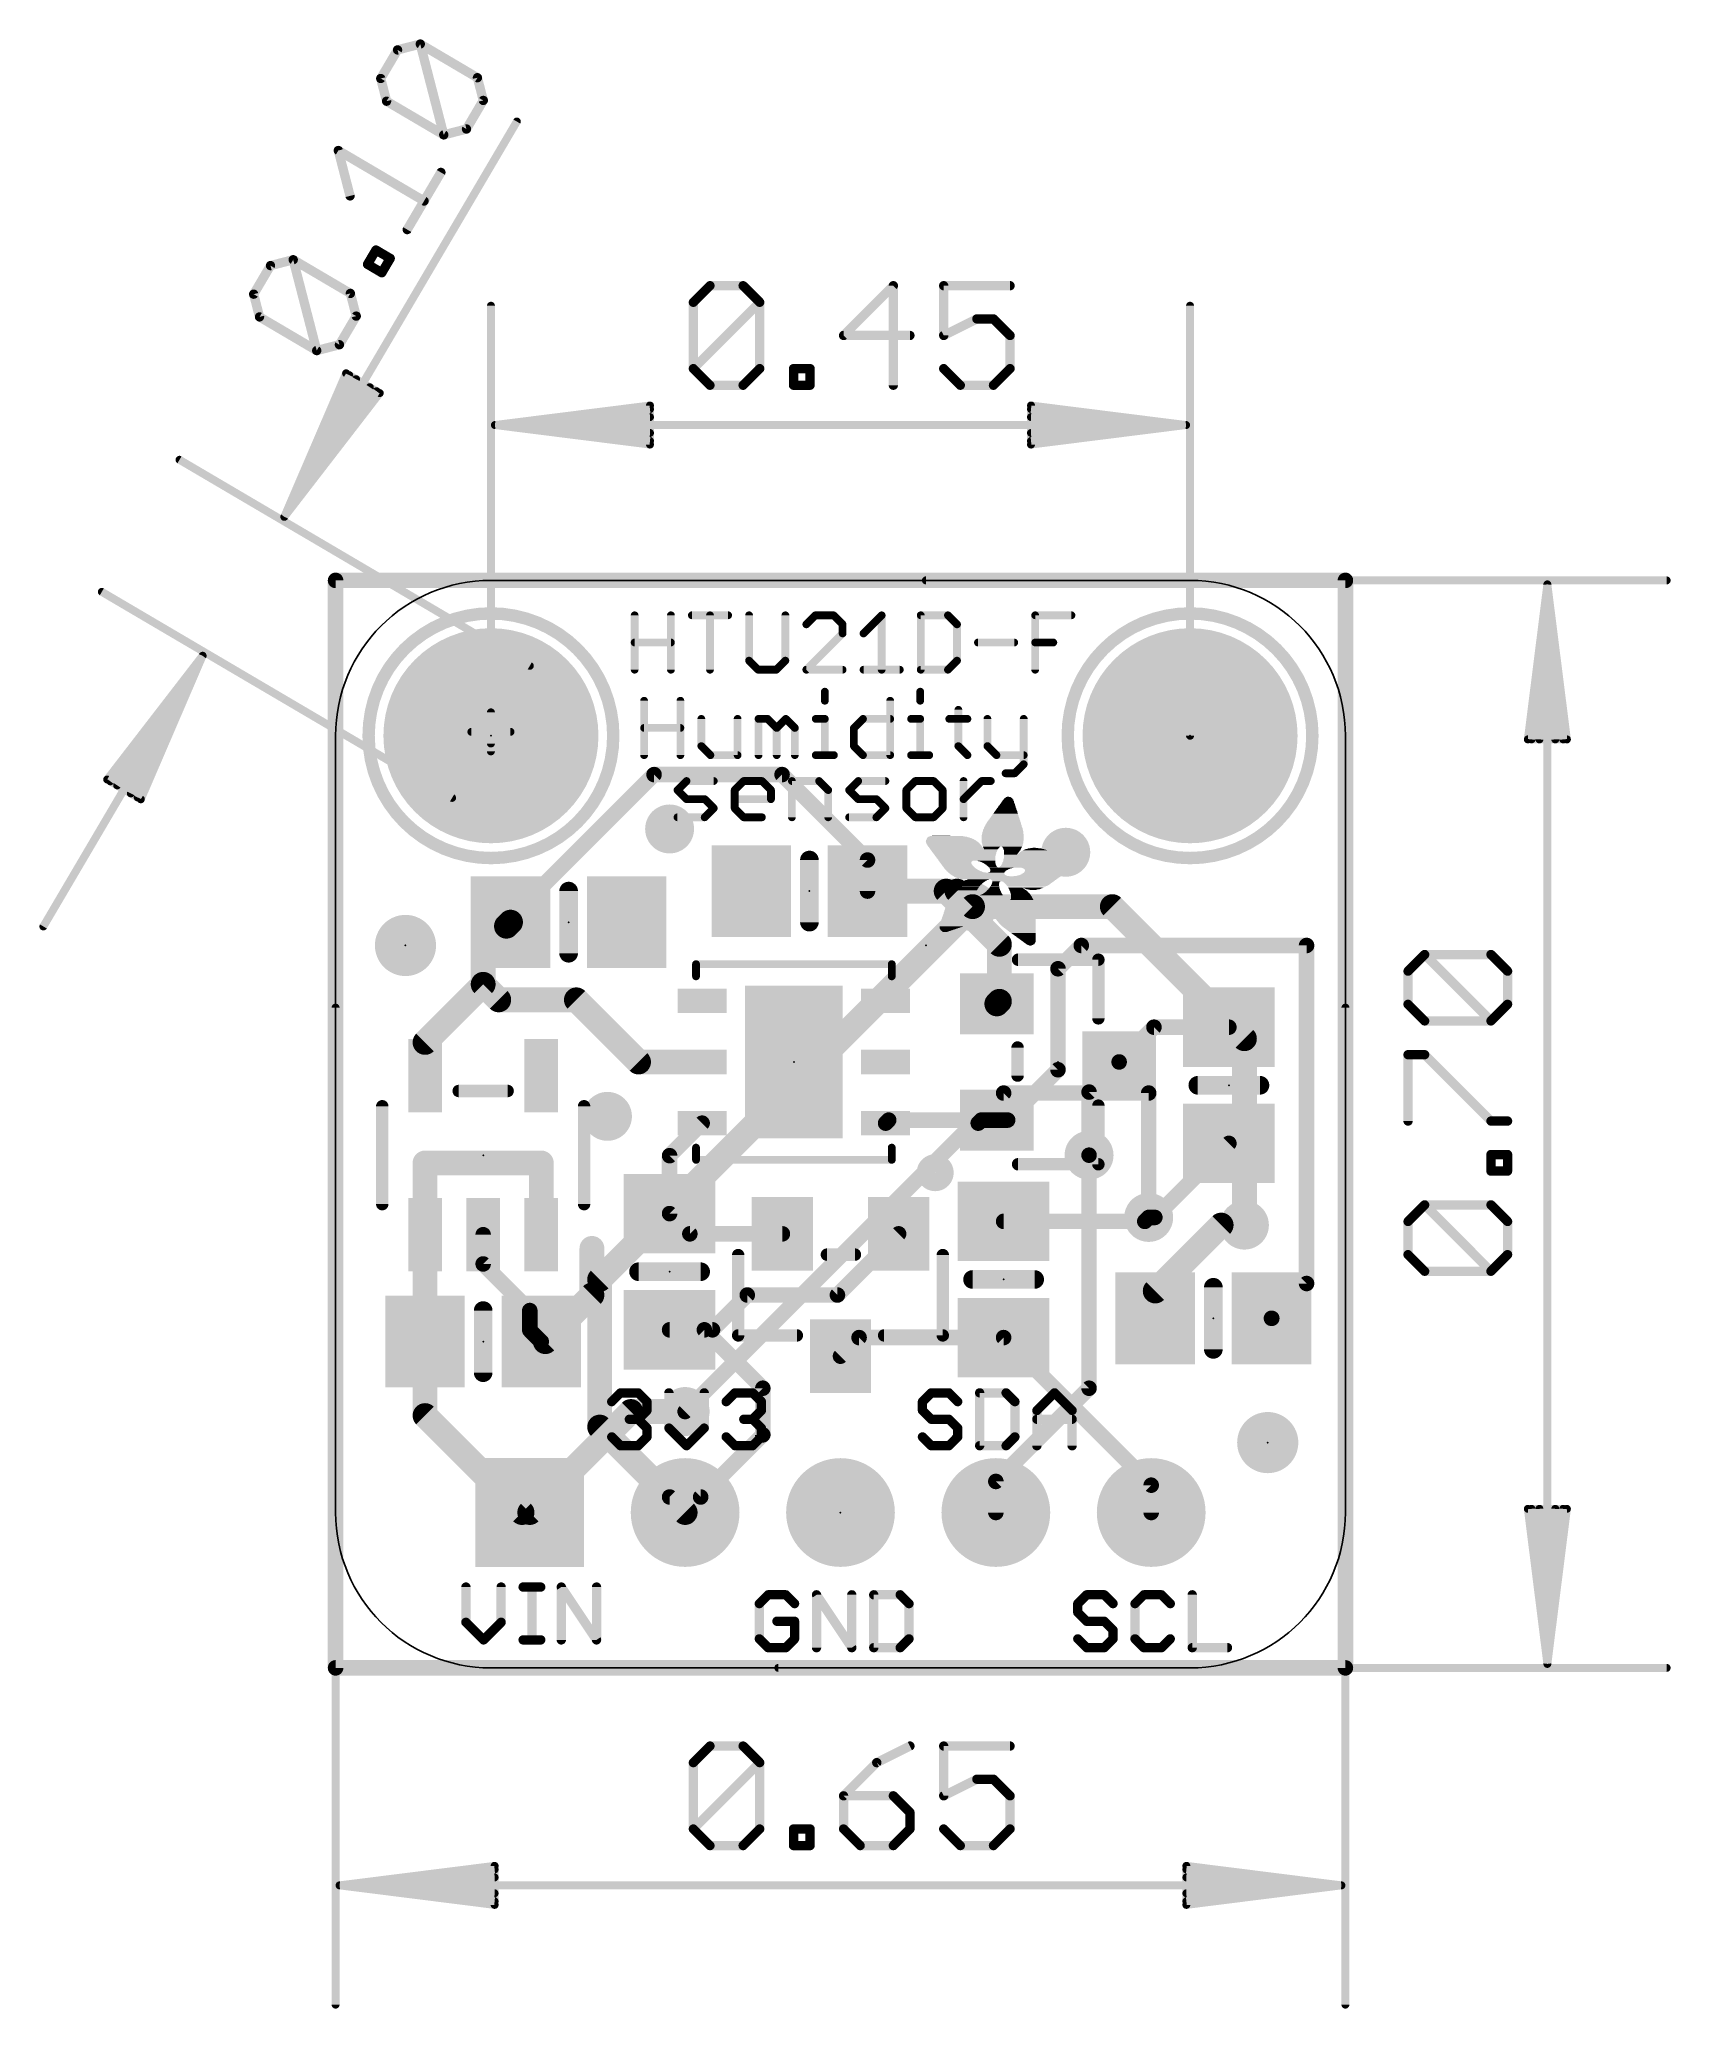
# Model space of a CAD drawing. Extents: x -4.8 to 21.8, y -5.6 to 26.6.
import ezdxf

# ---------------------------------------------------------------- set-up
doc = ezdxf.new("R2010")
doc.units = 0
for name, color, linetype in [('1', 12, 'CONTINUOUS'), ('16', 132, 'CONTINUOUS'), ('17', 110, 'CONTINUOUS'), ('18', 110, 'CONTINUOUS'), ('20', 53, 'CONTINUOUS'), ('21', 40, 'CONTINUOUS'), ('23', 40, 'CONTINUOUS'), ('47', 253, 'CONTINUOUS')]:
    doc.layers.add(name, color=color, linetype=linetype)

# ---------------------------------------------------------------- blocks, each defined once
blk = doc.blocks.new('RECT')
blk.add_solid([(-0.5, -0.5), (0.5, -0.5), (-0.5, 0.5), (0.5, 0.5)])
blk = doc.blocks.new('PIE')
at = {"const_width": 0.5}
blk.add_lwpolyline([(0, -0.25, 1), (0, 0.25, 1), (0, -0.25)], format="xyb", dxfattribs=at)
blk = doc.blocks.new('SQUAREP')
blk.add_solid([(-0.5, -0.5), (0.5, -0.5), (-0.5, 0.5), (0.5, 0.5)])
blk = doc.blocks.new('ROUNDP')
at = {"const_width": 0.5}
blk.add_lwpolyline([(0, -0.25, 1), (0, 0.25, 1), (0, -0.25)], format="xyb", dxfattribs=at)
blk = doc.blocks.new('ROUNDV')
at = {"const_width": 0.5}
blk.add_lwpolyline([(0, -0.25, 1), (0, 0.25, 1), (0, -0.25)], format="xyb", dxfattribs=at)

msp = doc.modelspace()

# ---------------------------------------------------------------- linework, layer by layer
at = {"layer": '1'}
for points, const_width in [([(0, 0), (0, 17.78)], 0.254), ([(0, 17.78), (16.51, 17.78)], 0.254), ([(16.51, 17.78), (16.51, 0)], 0.254), ([(5.207, 14.605), (2.86, 12.258)], 0.254), ([(7.3, 14.605), (5.207, 14.605)], 0.254), ([(8.697, 13.208), (7.3, 14.605)], 0.254), ([(8.697, 12.7), (8.697, 13.208)], 0.254), ([(8.697, 12.7), (9.983, 12.7)], 0.4064), ([(9.983, 12.7), (10.8527, 11.8303)], 0.4064), ([(9.983, 12.7), (10.16, 12.7)], 0.4064), ([(10.16, 12.7), (10.414, 12.446)], 0.4064), ([(2.413, 11.176), (2.413, 12.126)], 0.4064), ([(2.413, 12.126), (2.794, 12.126)], 0.4064), ([(2.794, 12.126), (2.86, 12.192)], 0.4064), ([(2.86, 12.258), (2.86, 12.192)], 0.254), ([(10.8527, 11.8303), (10.8527, 10.8977)], 0.4064), ([(12.192, 11.811), (11.811, 11.43)], 0.254), ([(15.875, 11.811), (12.192, 11.811)], 0.254), ([(15.875, 6.284), (15.875, 11.811)], 0.254), ([(1.463, 10.226), (2.413, 11.176)], 0.4064), ([(2.413, 11.176), (2.667, 10.922)], 0.4064), ([(11.811, 11.43), (11.811, 9.779)], 0.254), ([(2.667, 10.922), (3.937, 10.922)], 0.4064), ([(3.937, 10.922), (4.953, 9.906)], 0.4064), ([(10.8527, 10.8977), (10.811, 10.856)], 0.4064), ([(1.463, 9.6821), (1.463, 10.226)], 0.4064), ([(12.811, 9.906), (13.38, 10.475)], 0.254), ([(13.38, 10.475), (14.605, 10.475)], 0.254), ([(4.953, 9.906), (5.993, 9.906)], 0.4064), ([(12.811, 9.906), (12.319, 9.414)], 0.254), ([(11.811, 9.779), (10.988, 8.956)], 0.254), ([(12.319, 9.414), (12.319, 8.382)], 0.254), ([(5.993, 8.906), (5.461, 8.374)], 0.254), ([(8.993, 8.906), (9.043, 8.956)], 0.254), ([(9.043, 8.956), (10.557, 8.956)], 0.254), ([(10.507, 8.906), (10.557, 8.956)], 0.254), ([(10.811, 8.956), (10.557, 8.956)], 0.254), ([(10.988, 8.956), (10.811, 8.956)], 0.254), ([(14.605, 8.575), (13.3945, 7.3645)], 0.254), ([(1.463, 7.0819), (1.463, 8.255)], 0.4064), ([(1.463, 8.255), (3.363, 8.255)], 0.4064), ([(3.363, 8.255), (3.363, 7.0819)], 0.4064), ([(5.461, 8.374), (5.461, 7.427)], 0.254), ([(5.461, 7.427), (5.792, 7.096)], 0.254), ([(13.2295, 7.3), (10.922, 7.3)], 0.254), ([(13.294, 7.3645), (13.2295, 7.3)], 0.254), ([(13.3945, 7.3645), (13.294, 7.3645)], 0.254), ([(13.401, 6.162), (14.478, 7.239)], 0.4064), ([(14.478, 7.239), (14.859, 7.239)], 0.4064), ([(1.463, 5.334), (1.463, 7.0819)], 0.4064), ([(2.413, 7.0819), (2.413, 6.604)], 0.254), ([(5.792, 7.096), (7.305, 7.096)], 0.254), ([(9.205, 7.096), (8.205, 6.096)], 0.254), ([(4.191, 6.096), (4.191, 6.858)], 0.4064), ([(2.413, 6.604), (3.175, 5.842)], 0.254), ([(3.429, 5.334), (4.191, 6.096)], 0.4064), ([(6.731, 6.096), (6.162, 5.527)], 0.254), ([(8.205, 6.096), (6.731, 6.096)], 0.254), ([(13.401, 5.715), (13.401, 6.162)], 0.4064), ([(15.875, 6.284), (15.306, 5.715)], 0.254), ([(3.175, 5.842), (3.175, 5.522)], 0.254), ([(15.306, 5.715), (15.301, 5.715)], 0.254), ([(1.463, 5.334), (1.463, 4.125)], 0.4064), ([(3.175, 5.522), (3.363, 5.334)], 0.254), ([(3.363, 5.334), (3.429, 5.334)], 0.4064), ([(6.162, 5.527), (5.461, 5.527)], 0.254), ([(6.03, 5.527), (5.461, 5.527)], 0.254), ([(6.03, 5.527), (6.985, 4.572)], 0.254), ([(8.255, 5.096), (8.559, 5.4)], 0.254), ([(8.559, 5.4), (10.922, 5.4)], 0.254), ([(10.922, 5.4), (13.335, 2.987)], 0.254), ([(6.985, 4.572), (6.985, 3.81)], 0.254), ([(1.463, 4.125), (3.048, 2.54)], 0.4064), ([(4.826, 4.191), (3.175, 2.54)], 0.4064), ([(5.715, 4.191), (4.826, 4.191)], 0.4064), ([(6.985, 3.81), (5.969, 2.794)], 0.254), ([(5.969, 2.794), (5.461, 2.794)], 0.254), ([(5.461, 2.794), (5.715, 2.54)], 0.254), ([(13.335, 2.987), (13.335, 2.54)], 0.254), ([(3.048, 2.54), (3.175, 2.54)], 0.4064), ([(16.51, 0), (0, 0)], 0.254)]:
    msp.add_lwpolyline(points, dxfattribs=dict(at, const_width=const_width))
for points, const_width in [([(0.0635, 17.78, 1), (-0.0635, 17.78)], 0.127), ([(0, 17.8435, 1), (0, 17.7165)], 0.127), ([(16.5735, 17.78, 1), (16.4465, 17.78)], 0.127), ([(16.51, 17.7165, 1), (16.51, 17.8435)], 0.127), ([(5.207, 14.6685, 1), (5.207, 14.5415)], 0.127), ([(5.2519, 14.5601, 1), (5.1621, 14.6499)], 0.127), ([(7.3449, 14.6499, 1), (7.2551, 14.5601)], 0.127), ([(7.3, 14.5415, 1), (7.3, 14.6685)], 0.127), ([(8.7605, 13.208, 1), (8.6335, 13.208)], 0.127), ([(8.6521, 13.1631, 1), (8.7419, 13.2529)], 0.127), ([(8.697, 12.8016, 1), (8.697, 12.5984)], 0.2032), ([(9.983, 12.8016, 1), (9.983, 12.5984)], 0.2032), ([(10.0548, 12.7718, 1), (9.9112, 12.6282)], 0.2032), ([(9.983, 12.5984, 1), (9.983, 12.8016)], 0.2032), ([(10.2318, 12.7718, 1), (10.0882, 12.6282)], 0.2032), ([(10.16, 12.5984, 1), (10.16, 12.8016)], 0.2032), ([(8.6335, 12.7, 1), (8.7605, 12.7)], 0.127), ([(10.3422, 12.3742, 1), (10.4858, 12.5178)], 0.2032), ([(2.5146, 12.126, 1), (2.3114, 12.126)], 0.2032), ([(2.413, 12.2276, 1), (2.413, 12.0244)], 0.2032), ([(2.7222, 12.1978, 1), (2.8658, 12.0542)], 0.2032), ([(2.9318, 12.1202, 1), (2.7882, 12.2638)], 0.2032), ([(2.794, 12.0244, 1), (2.794, 12.2276)], 0.2032), ([(2.9235, 12.258, 1), (2.7965, 12.258)], 0.127), ([(2.8151, 12.3029, 1), (2.9049, 12.2131)], 0.127), ([(2.7965, 12.192, 1), (2.9235, 12.192)], 0.127), ([(10.9543, 11.8303, 1), (10.7511, 11.8303)], 0.2032), ([(10.7809, 11.7584, 1), (10.9246, 11.9021)], 0.2032), ([(12.192, 11.8745, 1), (12.192, 11.7475)], 0.127), ([(12.2369, 11.7661, 1), (12.1471, 11.8559)], 0.127), ([(15.9385, 11.811, 1), (15.8115, 11.811)], 0.127), ([(15.875, 11.7475, 1), (15.875, 11.8745)], 0.127), ([(2.3114, 11.176, 1), (2.5146, 11.176)], 0.2032), ([(2.4848, 11.2478, 1), (2.3412, 11.1042)], 0.2032), ([(2.4848, 11.1042, 1), (2.3412, 11.2478)], 0.2032), ([(11.8745, 11.43, 1), (11.7475, 11.43)], 0.127), ([(11.7661, 11.4749, 1), (11.8559, 11.3851)], 0.127), ([(2.667, 11.0236, 1), (2.667, 10.8204)], 0.2032), ([(2.5952, 10.8502, 1), (2.7388, 10.9938)], 0.2032), ([(4.0088, 10.9938, 1), (3.8652, 10.8502)], 0.2032), ([(3.937, 10.8204, 1), (3.937, 11.0236)], 0.2032), ([(10.7392, 10.9278, 1), (10.8828, 10.7842)], 0.2032), ([(10.7511, 10.8977, 1), (10.9543, 10.8977)], 0.2032), ([(10.9246, 10.8259, 1), (10.7809, 10.9696)], 0.2032), ([(1.5646, 10.226, 1), (1.3614, 10.226)], 0.2032), ([(1.3912, 10.2978, 1), (1.5348, 10.1542)], 0.2032), ([(13.38, 10.5385, 1), (13.38, 10.4115)], 0.127), ([(13.4249, 10.4301, 1), (13.3351, 10.5199)], 0.127), ([(14.605, 10.4115, 1), (14.605, 10.5385)], 0.127), ([(4.953, 10.0076, 1), (4.953, 9.8044)], 0.2032), ([(4.8812, 9.8342, 1), (5.0248, 9.9778)], 0.2032), ([(5.993, 9.8044, 1), (5.993, 10.0076)], 0.2032), ([(12.7661, 9.9509, 1), (12.8559, 9.8611)], 0.127), ([(12.8559, 9.8611, 1), (12.7661, 9.9509)], 0.127), ([(1.3614, 9.6821, 1), (1.5646, 9.6821)], 0.2032), ([(11.7475, 9.779, 1), (11.8745, 9.779)], 0.127), ([(11.8559, 9.7341, 1), (11.7661, 9.8239)], 0.127), ([(12.3825, 9.414, 1), (12.2555, 9.414)], 0.127), ([(12.2741, 9.4589, 1), (12.3639, 9.3691)], 0.127), ([(6.0379, 8.8611, 1), (5.9481, 8.9509)], 0.127), ([(9.043, 9.0195, 1), (9.043, 8.8925)], 0.127), ([(9.0879, 8.9111, 1), (8.9981, 9.0009)], 0.127), ([(10.557, 9.0195, 1), (10.557, 8.8925)], 0.127), ([(10.6019, 8.9111, 1), (10.5121, 9.0009)], 0.127), ([(10.557, 8.8925, 1), (10.557, 9.0195)], 0.127), ([(10.811, 9.0195, 1), (10.811, 8.8925)], 0.127), ([(10.811, 8.8925, 1), (10.811, 9.0195)], 0.127), ([(10.9431, 9.0009, 1), (11.0329, 8.9111)], 0.127), ([(10.988, 8.8925, 1), (10.988, 9.0195)], 0.127), ([(8.9481, 8.9509, 1), (9.0379, 8.8611)], 0.127), ([(10.4621, 8.9509, 1), (10.5519, 8.8611)], 0.127), ([(14.6499, 8.5301, 1), (14.5601, 8.6199)], 0.127), ([(1.5646, 8.255, 1), (1.3614, 8.255)], 0.2032), ([(1.463, 8.3566, 1), (1.463, 8.1534)], 0.2032), ([(3.4646, 8.255, 1), (3.2614, 8.255)], 0.2032), ([(3.363, 8.1534, 1), (3.363, 8.3566)], 0.2032), ([(5.5245, 8.374, 1), (5.3975, 8.374)], 0.127), ([(5.4161, 8.4189, 1), (5.5059, 8.3291)], 0.127), ([(12.2555, 8.382, 1), (12.3825, 8.382)], 0.127), ([(5.5059, 7.4719, 1), (5.4161, 7.3821)], 0.127), ([(5.3975, 7.427, 1), (5.5245, 7.427)], 0.127), ([(10.922, 7.3635, 1), (10.922, 7.2365)], 0.127), ([(13.1846, 7.3449, 1), (13.2744, 7.2551)], 0.127), ([(13.2295, 7.2365, 1), (13.2295, 7.3635)], 0.127), ([(13.294, 7.428, 1), (13.294, 7.301)], 0.127), ([(13.3389, 7.3196, 1), (13.2491, 7.4094)], 0.127), ([(13.3496, 7.4094, 1), (13.4394, 7.3196)], 0.127), ([(13.3945, 7.301, 1), (13.3945, 7.428)], 0.127), ([(14.478, 7.3406, 1), (14.478, 7.1374)], 0.2032), ([(14.5498, 7.1672, 1), (14.4062, 7.3108)], 0.2032), ([(14.859, 7.1374, 1), (14.859, 7.3406)], 0.2032), ([(1.5646, 7.0819, 1), (1.3614, 7.0819)], 0.2032), ([(1.3614, 7.0819, 1), (1.5646, 7.0819)], 0.2032), ([(2.4765, 7.0819, 1), (2.3495, 7.0819)], 0.127), ([(3.2614, 7.0819, 1), (3.4646, 7.0819)], 0.2032), ([(5.792, 7.1595, 1), (5.792, 7.0325)], 0.127), ([(5.7471, 7.0511, 1), (5.8369, 7.1409)], 0.127), ([(7.305, 7.0325, 1), (7.305, 7.1595)], 0.127), ([(9.2499, 7.0511, 1), (9.1601, 7.1409)], 0.127), ([(4.2926, 6.858, 1), (4.0894, 6.858)], 0.2032), ([(2.4579, 6.6489, 1), (2.3681, 6.5591)], 0.127), ([(2.3495, 6.604, 1), (2.4765, 6.604)], 0.127), ([(4.0894, 6.096, 1), (4.2926, 6.096)], 0.2032), ([(4.2628, 6.0242, 1), (4.1192, 6.1678)], 0.2032), ([(6.731, 6.1595, 1), (6.731, 6.0325)], 0.127), ([(6.7759, 6.0511, 1), (6.6861, 6.1409)], 0.127), ([(8.1601, 6.1409, 1), (8.2499, 6.0511)], 0.127), ([(8.205, 6.0325, 1), (8.205, 6.1595)], 0.127), ([(13.5026, 6.162, 1), (13.2994, 6.162)], 0.2032), ([(13.3292, 6.2338, 1), (13.4728, 6.0902)], 0.2032), ([(15.8115, 6.284, 1), (15.9385, 6.284)], 0.127), ([(15.9199, 6.2391, 1), (15.8301, 6.3289)], 0.127), ([(3.2385, 5.842, 1), (3.1115, 5.842)], 0.127), ([(3.1301, 5.7971, 1), (3.2199, 5.8869)], 0.127), ([(13.2994, 5.715, 1), (13.5026, 5.715)], 0.2032), ([(15.301, 5.7785, 1), (15.301, 5.6515)], 0.127), ([(15.2611, 5.7599, 1), (15.3509, 5.6701)], 0.127), ([(15.306, 5.6515, 1), (15.306, 5.7785)], 0.127), ([(1.5646, 5.334, 1), (1.3614, 5.334)], 0.2032), ([(3.2199, 5.5669, 1), (3.1301, 5.4771)], 0.127), ([(3.1115, 5.522, 1), (3.2385, 5.522)], 0.127), ([(3.363, 5.4356, 1), (3.363, 5.2324)], 0.2032), ([(3.3572, 5.4058, 1), (3.5008, 5.2622)], 0.2032), ([(3.429, 5.2324, 1), (3.429, 5.4356)], 0.2032), ([(5.461, 5.5905, 1), (5.461, 5.4635)], 0.127), ([(5.461, 5.5905, 1), (5.461, 5.4635)], 0.127), ([(6.0749, 5.5719, 1), (5.9851, 5.4821)], 0.127), ([(6.03, 5.4635, 1), (6.03, 5.5905)], 0.127), ([(6.1171, 5.5719, 1), (6.2069, 5.4821)], 0.127), ([(6.162, 5.4635, 1), (6.162, 5.5905)], 0.127), ([(8.559, 5.4635, 1), (8.559, 5.3365)], 0.127), ([(8.6039, 5.3551, 1), (8.5141, 5.4449)], 0.127), ([(10.9669, 5.4449, 1), (10.8771, 5.3551)], 0.127), ([(10.922, 5.3365, 1), (10.922, 5.4635)], 0.127), ([(1.3614, 5.334, 1), (1.5646, 5.334)], 0.2032), ([(3.3181, 5.2891, 1), (3.4079, 5.3789)], 0.127), ([(8.2101, 5.1409, 1), (8.2999, 5.0511)], 0.127), ([(7.0485, 4.572, 1), (6.9215, 4.572)], 0.127), ([(6.9401, 4.5271, 1), (7.0299, 4.6169)], 0.127), ([(1.3614, 4.125, 1), (1.5646, 4.125)], 0.2032), ([(1.5348, 4.1968, 1), (1.3912, 4.0532)], 0.2032), ([(4.826, 4.2926, 1), (4.826, 4.0894)], 0.2032), ([(4.8978, 4.1192, 1), (4.7542, 4.2628)], 0.2032), ([(5.715, 4.0894, 1), (5.715, 4.2926)], 0.2032), ([(6.9215, 3.81, 1), (7.0485, 3.81)], 0.127), ([(7.0299, 3.7651, 1), (6.9401, 3.8549)], 0.127), ([(5.461, 2.8575, 1), (5.461, 2.7305)], 0.127), ([(5.5059, 2.8389, 1), (5.4161, 2.7491)], 0.127), ([(5.9241, 2.8389, 1), (6.0139, 2.7491)], 0.127), ([(5.969, 2.7305, 1), (5.969, 2.8575)], 0.127), ([(13.3985, 2.987, 1), (13.2715, 2.987)], 0.127), ([(13.2901, 2.9421, 1), (13.3799, 3.0319)], 0.127), ([(3.048, 2.6416, 1), (3.048, 2.4384)], 0.2032), ([(2.9762, 2.4682, 1), (3.1198, 2.6118)], 0.2032), ([(3.1032, 2.6118, 1), (3.2468, 2.4682)], 0.2032), ([(3.175, 2.4384, 1), (3.175, 2.6416)], 0.2032), ([(5.6701, 2.4951, 1), (5.7599, 2.5849)], 0.127), ([(13.2715, 2.54, 1), (13.3985, 2.54)], 0.127), ([(0, 0.0635, 1), (0, -0.0635)], 0.127), ([(-0.0635, 0, 1), (0.0635, 0)], 0.127), ([(16.4465, 0, 1), (16.5735, 0)], 0.127), ([(16.51, -0.0635, 1), (16.51, 0.0635)], 0.127)]:
    msp.add_lwpolyline(points, format="xyb", dxfattribs=dict(at, const_width=const_width))
at = {"layer": '16'}
for points, const_width in [([(0, 0), (0, 17.78)], 0.254), ([(0, 17.78), (16.51, 17.78)], 0.254), ([(16.51, 17.78), (16.51, 0)], 0.254), ([(10.414, 12.446), (4.318, 6.35)], 0.4064), ([(12.7, 12.446), (10.414, 12.446)], 0.4064), ([(14.859, 10.287), (12.7, 12.446)], 0.4064), ([(14.859, 7.239), (14.859, 10.287)], 0.4064), ([(10.922, 9.398), (5.715, 4.191)], 0.254), ([(13.294, 9.398), (10.922, 9.398)], 0.254), ([(13.294, 7.3645), (13.294, 9.398)], 0.254), ([(12.319, 4.572), (12.319, 8.382)], 0.254), ([(4.318, 6.35), (4.318, 3.937)], 0.4064), ([(12.319, 4.572), (10.795, 3.048)], 0.254), ([(4.318, 3.937), (5.715, 2.54)], 0.4064), ([(10.795, 3.048), (10.795, 2.54)], 0.254), ([(16.51, 0), (0, 0)], 0.254)]:
    msp.add_lwpolyline(points, dxfattribs=dict(at, const_width=const_width))
for points, const_width in [([(0.0635, 17.78, 1), (-0.0635, 17.78)], 0.127), ([(0, 17.8435, 1), (0, 17.7165)], 0.127), ([(16.5735, 17.78, 1), (16.4465, 17.78)], 0.127), ([(16.51, 17.7165, 1), (16.51, 17.8435)], 0.127), ([(10.414, 12.5476, 1), (10.414, 12.3444)], 0.2032), ([(10.4858, 12.3742, 1), (10.3422, 12.5178)], 0.2032), ([(12.7718, 12.5178, 1), (12.6282, 12.3742)], 0.2032), ([(12.7, 12.3444, 1), (12.7, 12.5476)], 0.2032), ([(14.9606, 10.287, 1), (14.7574, 10.287)], 0.2032), ([(14.7872, 10.2152, 1), (14.9308, 10.3588)], 0.2032), ([(10.922, 9.4615, 1), (10.922, 9.3345)], 0.127), ([(10.9669, 9.3531, 1), (10.8771, 9.4429)], 0.127), ([(13.3575, 9.398, 1), (13.2305, 9.398)], 0.127), ([(13.294, 9.3345, 1), (13.294, 9.4615)], 0.127), ([(12.3825, 8.382, 1), (12.2555, 8.382)], 0.127), ([(13.2305, 7.3645, 1), (13.3575, 7.3645)], 0.127), ([(14.7574, 7.239, 1), (14.9606, 7.239)], 0.2032), ([(4.4196, 6.35, 1), (4.2164, 6.35)], 0.2032), ([(4.2462, 6.4218, 1), (4.3898, 6.2782)], 0.2032), ([(12.2555, 4.572, 1), (12.3825, 4.572)], 0.127), ([(12.3639, 4.5271, 1), (12.2741, 4.6169)], 0.127), ([(5.6701, 4.2359, 1), (5.7599, 4.1461)], 0.127), ([(4.2164, 3.937, 1), (4.4196, 3.937)], 0.2032), ([(4.3898, 4.0088, 1), (4.2462, 3.8652)], 0.2032), ([(10.8585, 3.048, 1), (10.7315, 3.048)], 0.127), ([(10.7501, 3.0929, 1), (10.8399, 3.0031)], 0.127), ([(5.6432, 2.4682, 1), (5.7868, 2.6118)], 0.2032), ([(10.7315, 2.54, 1), (10.8585, 2.54)], 0.127), ([(0, 0.0635, 1), (0, -0.0635)], 0.127), ([(-0.0635, 0, 1), (0.0635, 0)], 0.127), ([(16.4465, 0, 1), (16.5735, 0)], 0.127), ([(16.51, -0.0635, 1), (16.51, 0.0635)], 0.127)]:
    msp.add_lwpolyline(points, format="xyb", dxfattribs=dict(at, const_width=const_width))
at = {"layer": '20'}
for p, q in [((2.54, 17.78), (13.97, 17.78)), ((0, 2.54), (0, 15.24)), ((16.51, 15.24), (16.51, 2.54)), ((13.97, 0), (2.54, 0))]:
    msp.add_line(p, q, dxfattribs=at)
for centre, start, end in [((2.54, 15.24), 90, 180), ((13.97, 15.24), 0, 90), ((2.54, 2.54), 180, 270), ((13.97, 2.54), 270, 0)]:
    msp.add_arc(centre, 2.54, start, end, dxfattribs=at)
at = {"layer": '21'}
for points, const_width in [([(2.54, 13.24, 1), (2.54, 17.24, 1), (2.54, 13.24)], 0.2032), ([(4.9212, 17.2093, 1), (4.8578, 17.2093)], 0.0635), ([(5.5144, 17.2093, 1), (5.4509, 17.2093)], 0.0635), ([(5.825, 17.241, 1), (5.825, 17.1775)], 0.0635), ([(6.1534, 17.2093, 1), (6.0899, 17.2093)], 0.0635), ([(6.4182, 17.1775, 1), (6.4182, 17.241)], 0.0635), ([(6.7923, 17.2093, 1), (6.7288, 17.2093)], 0.0635), ([(7.3855, 17.2093, 1), (7.322, 17.2093)], 0.0635), ([(7.6736, 17.0834, 1), (7.7185, 17.0385)], 0.0635), ([(7.8443, 17.241, 1), (7.8443, 17.1775)], 0.0635), ([(7.8668, 17.1868, 1), (7.8219, 17.2317)], 0.0635), ([(8.1634, 17.2317, 1), (8.1185, 17.1868)], 0.0635), ([(8.1409, 17.1775, 1), (8.1409, 17.241)], 0.0635), ([(8.321, 17.061, 1), (8.2575, 17.061)], 0.0635), ([(8.2668, 17.0385, 1), (8.3117, 17.0834)], 0.0635), ([(8.9599, 17.2093, 1), (8.8964, 17.2093)], 0.0635), ([(8.9506, 17.1868, 1), (8.9057, 17.2317)], 0.0635), ([(9.5988, 17.2093, 1), (9.5353, 17.2093)], 0.0635), ([(9.5671, 17.241, 1), (9.5671, 17.1775)], 0.0635), ([(10.0344, 17.2317, 1), (9.9895, 17.1868)], 0.0635), ([(10.012, 17.1775, 1), (10.012, 17.241)], 0.0635), ([(10.192, 17.061, 1), (10.1285, 17.061)], 0.0635), ([(10.1378, 17.0385, 1), (10.1827, 17.0834)], 0.0635), ([(11.4699, 17.2093, 1), (11.4064, 17.2093)], 0.0635), ([(11.4381, 17.241, 1), (11.4381, 17.1775)], 0.0635), ([(13.97, 13.24, 1), (13.97, 17.24, 1), (13.97, 13.24)], 0.2032), ([(12.0313, 17.1775, 1), (12.0313, 17.241)], 0.0635), ([(4.8895, 16.7961, 1), (4.8895, 16.7326)], 0.0635), ([(5.4827, 16.7326, 1), (5.4827, 16.7961)], 0.0635), ([(8.2575, 16.9127, 1), (8.321, 16.9127)], 0.0635), ([(8.3117, 16.8902, 1), (8.2668, 16.9351)], 0.0635), ([(8.6091, 16.9351, 1), (8.654, 16.8902)], 0.0635), ([(10.5026, 16.7961, 1), (10.5026, 16.7326)], 0.0635), ([(11.0958, 16.7326, 1), (11.0958, 16.7961)], 0.0635), ([(11.4381, 16.7961, 1), (11.4381, 16.7326)], 0.0635), ([(11.7347, 16.7326, 1), (11.7347, 16.7961)], 0.0635), ([(6.7288, 16.4678, 1), (6.7923, 16.4678)], 0.0635), ([(6.783, 16.4902, 1), (6.7381, 16.4453)], 0.0635), ([(7.322, 16.4678, 1), (7.3855, 16.4678)], 0.0635), ([(7.3762, 16.4453, 1), (7.3313, 16.4902)], 0.0635), ([(10.1285, 16.4678, 1), (10.192, 16.4678)], 0.0635), ([(10.1827, 16.4453, 1), (10.1378, 16.4902)], 0.0635), ([(4.8578, 16.3195, 1), (4.9212, 16.3195)], 0.0635), ([(5.4509, 16.3195, 1), (5.5144, 16.3195)], 0.0635), ([(6.0899, 16.3195, 1), (6.1534, 16.3195)], 0.0635), ([(6.9088, 16.3513, 1), (6.9088, 16.2878)], 0.0635), ([(6.8864, 16.297, 1), (6.9313, 16.342)], 0.0635), ([(7.183, 16.342, 1), (7.2279, 16.297)], 0.0635), ([(7.2054, 16.2878, 1), (7.2054, 16.3513)], 0.0635), ([(7.6736, 16.342, 1), (7.7185, 16.297)], 0.0635), ([(7.6961, 16.3513, 1), (7.6961, 16.2878)], 0.0635), ([(8.2892, 16.2878, 1), (8.2892, 16.3513)], 0.0635), ([(8.6316, 16.3513, 1), (8.6316, 16.2878)], 0.0635), ([(8.8964, 16.3195, 1), (8.9599, 16.3195)], 0.0635), ([(9.2247, 16.2878, 1), (9.2247, 16.3513)], 0.0635), ([(9.5353, 16.3195, 1), (9.5988, 16.3195)], 0.0635), ([(9.5671, 16.3513, 1), (9.5671, 16.2878)], 0.0635), ([(9.9895, 16.342, 1), (10.0344, 16.297)], 0.0635), ([(10.012, 16.2878, 1), (10.012, 16.3513)], 0.0635), ([(11.4064, 16.3195, 1), (11.4699, 16.3195)], 0.0635), ([(5.0759, 15.8123, 1), (5.0124, 15.8123)], 0.0635), ([(5.6691, 15.8123, 1), (5.6056, 15.8123)], 0.0635), ([(8.0308, 15.9606, 1), (7.9673, 15.9606)], 0.0635), ([(7.9673, 15.8123, 1), (8.0308, 15.8123)], 0.0635), ([(9.0993, 15.8123, 1), (9.0358, 15.8123)], 0.0635), ([(9.59, 15.9606, 1), (9.5265, 15.9606)], 0.0635), ([(9.5265, 15.8123, 1), (9.59, 15.8123)], 0.0635), ([(6.0115, 15.5157, 1), (5.948, 15.5157)], 0.0635), ([(6.6046, 15.5157, 1), (6.5411, 15.5157)], 0.0635), ([(6.9152, 15.5474, 1), (6.9152, 15.4839)], 0.0635), ([(6.947, 15.5157, 1), (6.8835, 15.5157)], 0.0635), ([(7.086, 15.5381, 1), (7.0411, 15.4932)], 0.0635), ([(7.0635, 15.4839, 1), (7.0635, 15.5474)], 0.0635), ([(7.3826, 15.5381, 1), (7.3376, 15.4932)], 0.0635), ([(7.3826, 15.4932, 1), (7.3376, 15.5381)], 0.0635), ([(7.8507, 15.5474, 1), (7.8507, 15.4839)], 0.0635), ([(8.0308, 15.5157, 1), (7.9673, 15.5157)], 0.0635), ([(7.999, 15.4839, 1), (7.999, 15.5474)], 0.0635), ([(8.6227, 15.5474, 1), (8.6227, 15.4839)], 0.0635), ([(8.6452, 15.4932, 1), (8.6003, 15.5381)], 0.0635), ([(9.0676, 15.4839, 1), (9.0676, 15.5474)], 0.0635), ([(9.4099, 15.5474, 1), (9.4099, 15.4839)], 0.0635), ([(9.59, 15.5157, 1), (9.5265, 15.5157)], 0.0635), ([(9.5582, 15.4839, 1), (9.5582, 15.5474)], 0.0635), ([(10.0336, 15.5474, 1), (10.0336, 15.4839)], 0.0635), ([(10.2137, 15.664, 1), (10.1502, 15.664)], 0.0635), ([(10.3302, 15.4839, 1), (10.3302, 15.5474)], 0.0635), ([(10.689, 15.5157, 1), (10.6255, 15.5157)], 0.0635), ([(11.2822, 15.5157, 1), (11.2187, 15.5157)], 0.0635), ([(5.0442, 15.3991, 1), (5.0442, 15.3356)], 0.0635), ([(5.6374, 15.3356, 1), (5.6374, 15.3991)], 0.0635), ([(6.0022, 15.0932, 1), (5.9573, 15.0483)], 0.0635), ([(7.2436, 15.3674, 1), (7.1801, 15.3674)], 0.0635), ([(7.1894, 15.3898, 1), (7.2343, 15.3449)], 0.0635), ([(7.1894, 15.3449, 1), (7.2343, 15.3898)], 0.0635), ([(7.5401, 15.3674, 1), (7.4766, 15.3674)], 0.0635), ([(7.4859, 15.3449, 1), (7.5308, 15.3898)], 0.0635), ([(8.5062, 15.3674, 1), (8.4427, 15.3674)], 0.0635), ([(8.452, 15.3898, 1), (8.4969, 15.3449)], 0.0635), ([(8.4969, 15.0932, 1), (8.452, 15.0483)], 0.0635), ([(10.2044, 15.0932, 1), (10.1595, 15.0483)], 0.0635), ([(10.6797, 15.0932, 1), (10.6348, 15.0483)], 0.0635), ([(5.0124, 14.9225, 1), (5.0759, 14.9225)], 0.0635), ([(5.6056, 14.9225, 1), (5.6691, 14.9225)], 0.0635), ([(5.948, 15.0708, 1), (6.0115, 15.0708)], 0.0635), ([(6.128, 14.9543, 1), (6.128, 14.8908)], 0.0635), ([(6.1055, 14.9, 1), (6.1504, 14.945)], 0.0635), ([(6.5411, 14.9225, 1), (6.6046, 14.9225)], 0.0635), ([(6.5729, 14.8908, 1), (6.5729, 14.9543)], 0.0635), ([(6.8835, 14.9225, 1), (6.947, 14.9225)], 0.0635), ([(7.1801, 14.9225, 1), (7.2436, 14.9225)], 0.0635), ([(7.4766, 14.9225, 1), (7.5401, 14.9225)], 0.0635), ([(7.8507, 14.9543, 1), (7.8507, 14.8908)], 0.0635), ([(7.9673, 14.9225, 1), (8.0308, 14.9225)], 0.0635), ([(8.1473, 14.8908, 1), (8.1473, 14.9543)], 0.0635), ([(8.4427, 15.0708, 1), (8.5062, 15.0708)], 0.0635), ([(8.6227, 14.9543, 1), (8.6227, 14.8908)], 0.0635), ([(8.6003, 14.9, 1), (8.6452, 14.945)], 0.0635), ([(9.0358, 14.9225, 1), (9.0993, 14.9225)], 0.0635), ([(9.0676, 14.8908, 1), (9.0676, 14.9543)], 0.0635), ([(9.4099, 14.9543, 1), (9.4099, 14.8908)], 0.0635), ([(9.5265, 14.9225, 1), (9.59, 14.9225)], 0.0635), ([(9.7065, 14.8908, 1), (9.7065, 14.9543)], 0.0635), ([(10.1502, 15.0708, 1), (10.2137, 15.0708)], 0.0635), ([(10.3077, 14.9, 1), (10.3527, 14.945)], 0.0635), ([(10.6255, 15.0708, 1), (10.689, 15.0708)], 0.0635), ([(10.8056, 14.9543, 1), (10.8056, 14.8908)], 0.0635), ([(10.7831, 14.9, 1), (10.828, 14.945)], 0.0635), ([(11.2729, 14.7518, 1), (11.228, 14.7967)], 0.0635), ([(11.2505, 14.8908, 1), (11.2505, 14.9543)], 0.0635), ([(5.7382, 14.5314, 1), (5.7382, 14.4679)], 0.0635), ([(5.7606, 14.4772, 1), (5.7157, 14.5221)], 0.0635), ([(6.1831, 14.4679, 1), (6.1831, 14.5314)], 0.0635), ([(6.6737, 14.5314, 1), (6.6737, 14.4679)], 0.0635), ([(6.6962, 14.4772, 1), (6.6513, 14.5221)], 0.0635), ([(6.9928, 14.5221, 1), (6.9478, 14.4772)], 0.0635), ([(6.9703, 14.4679, 1), (6.9703, 14.5314)], 0.0635), ([(7.4609, 14.5314, 1), (7.4609, 14.4679)], 0.0635), ([(7.4927, 14.4997, 1), (7.4292, 14.4997)], 0.0635), ([(7.9283, 14.5221, 1), (7.8834, 14.4772)], 0.0635), ([(7.9058, 14.4679, 1), (7.9058, 14.5314)], 0.0635), ([(8.5448, 14.5314, 1), (8.5448, 14.4679)], 0.0635), ([(8.5672, 14.4772, 1), (8.5223, 14.5221)], 0.0635), ([(8.9896, 14.4679, 1), (8.9896, 14.5314)], 0.0635), ([(9.4803, 14.5314, 1), (9.4803, 14.4679)], 0.0635), ([(9.5027, 14.4772, 1), (9.4578, 14.5221)], 0.0635), ([(9.7993, 14.5221, 1), (9.7544, 14.4772)], 0.0635), ([(9.7769, 14.4679, 1), (9.7769, 14.5314)], 0.0635), ([(10.2992, 14.4997, 1), (10.2357, 14.4997)], 0.0635), ([(10.5641, 14.5314, 1), (10.5641, 14.4679)], 0.0635), ([(10.5865, 14.4772, 1), (10.5416, 14.5221)], 0.0635), ([(10.7124, 14.4679, 1), (10.7124, 14.5314)], 0.0635), ([(10.9539, 14.6577, 1), (10.9539, 14.5942)], 0.0635), ([(11.0797, 14.6484, 1), (11.1246, 14.6035)], 0.0635), ([(11.1022, 14.5942, 1), (11.1022, 14.6577)], 0.0635), ([(11.2187, 14.7742, 1), (11.2822, 14.7742)], 0.0635), ([(5.6124, 14.3738, 1), (5.5675, 14.3289)], 0.0635), ([(5.5675, 14.3738, 1), (5.6124, 14.3289)], 0.0635), ([(5.7382, 14.2348, 1), (5.7382, 14.1713)], 0.0635), ([(5.7157, 14.1806, 1), (5.7606, 14.2255)], 0.0635), ([(6.0572, 14.2255, 1), (6.0123, 14.1806)], 0.0635), ([(6.0348, 14.1713, 1), (6.0348, 14.2348)], 0.0635), ([(6.5572, 14.3514, 1), (6.4937, 14.3514)], 0.0635), ([(6.5254, 14.2348, 1), (6.5254, 14.1713)], 0.0635), ([(6.503, 14.3738, 1), (6.5479, 14.3289)], 0.0635), ([(7.1503, 14.3514, 1), (7.0868, 14.3514)], 0.0635), ([(7.0868, 14.2031, 1), (7.1503, 14.2031)], 0.0635), ([(7.0961, 14.3289, 1), (7.141, 14.3738)], 0.0635), ([(7.1186, 14.1713, 1), (7.1186, 14.2348)], 0.0635), ([(8.0859, 14.3514, 1), (8.0224, 14.3514)], 0.0635), ([(8.0317, 14.3289, 1), (8.0766, 14.3738)], 0.0635), ([(8.4189, 14.3738, 1), (8.374, 14.3289)], 0.0635), ([(8.374, 14.3738, 1), (8.4189, 14.3289)], 0.0635), ([(8.5448, 14.2348, 1), (8.5448, 14.1713)], 0.0635), ([(8.5223, 14.1806, 1), (8.5672, 14.2255)], 0.0635), ([(8.8638, 14.2255, 1), (8.8189, 14.1806)], 0.0635), ([(8.8413, 14.1713, 1), (8.8413, 14.2348)], 0.0635), ([(9.3637, 14.3514, 1), (9.3002, 14.3514)], 0.0635), ([(9.3095, 14.3738, 1), (9.3544, 14.3289)], 0.0635), ([(9.9569, 14.3514, 1), (9.8934, 14.3514)], 0.0635), ([(9.9027, 14.3289, 1), (9.9476, 14.3738)], 0.0635), ([(10.245, 14.2255, 1), (10.2899, 14.1806)], 0.0635), ([(5.5899, 13.9383, 1), (5.5899, 13.8748)], 0.0635), ([(6.0123, 13.929, 1), (6.0572, 13.884)], 0.0635), ([(6.0348, 13.8748, 1), (6.0348, 13.9383)], 0.0635), ([(6.2055, 14.0323, 1), (6.1606, 14.0772)], 0.0635), ([(6.1606, 14.0323, 1), (6.2055, 14.0772)], 0.0635), ([(6.4937, 14.0548, 1), (6.5572, 14.0548)], 0.0635), ([(6.5479, 14.0772, 1), (6.503, 14.0323)], 0.0635), ([(6.6737, 13.9383, 1), (6.6737, 13.8748)], 0.0635), ([(6.6513, 13.884, 1), (6.6962, 13.929)], 0.0635), ([(6.9703, 13.8748, 1), (6.9703, 13.9383)], 0.0635), ([(7.4292, 13.9065, 1), (7.4927, 13.9065)], 0.0635), ([(8.0224, 13.9065, 1), (8.0859, 13.9065)], 0.0635), ([(8.3965, 13.9383, 1), (8.3965, 13.8748)], 0.0635), ([(8.8189, 13.929, 1), (8.8638, 13.884)], 0.0635), ([(8.8413, 13.8748, 1), (8.8413, 13.9383)], 0.0635), ([(8.9672, 14.0323, 1), (9.0121, 14.0772)], 0.0635), ([(9.0121, 14.0323, 1), (8.9672, 14.0772)], 0.0635), ([(9.3002, 14.0548, 1), (9.3637, 14.0548)], 0.0635), ([(9.3544, 14.0772, 1), (9.3095, 14.0323)], 0.0635), ([(9.4803, 13.9383, 1), (9.4803, 13.8748)], 0.0635), ([(9.4578, 13.884, 1), (9.5027, 13.929)], 0.0635), ([(9.7544, 13.929, 1), (9.7993, 13.884)], 0.0635), ([(9.7769, 13.8748, 1), (9.7769, 13.9383)], 0.0635), ([(9.8934, 14.0548, 1), (9.9569, 14.0548)], 0.0635), ([(9.9476, 14.0323, 1), (9.9027, 14.0772)], 0.0635), ([(10.2357, 13.9065, 1), (10.2992, 13.9065)], 0.0635), ([(7.8232, 13.208, 1), (7.6708, 13.208)], 0.1524), ([(3.8862, 12.7, 1), (3.7338, 12.7)], 0.1524), ([(7.6708, 12.192, 1), (7.8232, 12.192)], 0.1524), ([(3.7338, 11.684, 1), (3.8862, 11.684)], 0.1524), ([(11.1586, 11.6292, 1), (11.1586, 11.5276)], 0.1016), ([(12.5222, 11.5784, 1), (12.4206, 11.5784)], 0.1016), ([(12.4714, 11.5276, 1), (12.4714, 11.6292)], 0.1016), ([(5.893, 11.5378, 1), (5.893, 11.4742)], 0.0635), ([(5.9248, 11.506, 1), (5.8613, 11.506)], 0.0635), ([(5.8613, 11.306, 1), (5.9248, 11.306)], 0.0635), ([(9.1248, 11.506, 1), (9.0612, 11.506)], 0.0635), ([(9.0612, 11.306, 1), (9.1248, 11.306)], 0.0635), ([(9.093, 11.4742, 1), (9.093, 11.5378)], 0.0635), ([(12.4206, 10.6196, 1), (12.5222, 10.6196)], 0.1016), ([(11.2014, 10.1424, 1), (11.0998, 10.1424)], 0.1016), ([(11.0998, 9.6836, 1), (11.2014, 9.6836)], 0.1016), ([(14.097, 9.6012, 1), (14.097, 9.4488)], 0.1524), ([(15.113, 9.4488, 1), (15.113, 9.6012)], 0.1524), ([(2.013, 9.4828, 1), (2.013, 9.3812)], 0.1016), ([(2.813, 9.3812, 1), (2.813, 9.4828)], 0.1016), ([(0.8138, 9.182, 1), (0.7122, 9.182)], 0.1016), ([(4.1138, 9.182, 1), (4.0122, 9.182)], 0.1016), ([(12.5222, 9.1924, 1), (12.4206, 9.1924)], 0.1016), ([(5.9248, 8.506, 1), (5.8613, 8.506)], 0.0635), ([(9.1248, 8.506, 1), (9.0612, 8.506)], 0.0635), ([(9.803, 7.946, 1), (9.803, 8.246, 1), (9.803, 7.946)], 0.3048), ([(5.893, 8.3378, 1), (5.893, 8.2743)], 0.0635), ([(5.8613, 8.306, 1), (5.9248, 8.306)], 0.0635), ([(9.0612, 8.306, 1), (9.1248, 8.306)], 0.0635), ([(9.093, 8.2743, 1), (9.093, 8.3378)], 0.0635), ([(11.1586, 8.2844, 1), (11.1586, 8.1828)], 0.1016), ([(12.4206, 8.2336, 1), (12.5222, 8.2336)], 0.1016), ([(12.4714, 8.1828, 1), (12.4714, 8.2844)], 0.1016), ([(0.7122, 7.582, 1), (0.8138, 7.582)], 0.1016), ([(4.0122, 7.582, 1), (4.1138, 7.582)], 0.1016), ([(6.6334, 6.7484, 1), (6.5318, 6.7484)], 0.1016), ([(8.0326, 6.8072, 1), (8.0326, 6.7056)], 0.1016), ([(8.4914, 6.7056, 1), (8.4914, 6.8072)], 0.1016), ([(9.9782, 6.7484, 1), (9.8766, 6.7484)], 0.1016), ([(4.953, 6.5532, 1), (4.953, 6.4008)], 0.1524), ([(5.969, 6.4008, 1), (5.969, 6.5532)], 0.1524), ([(10.414, 6.4262, 1), (10.414, 6.2738)], 0.1524), ([(11.43, 6.2738, 1), (11.43, 6.4262)], 0.1524), ([(14.4272, 6.223, 1), (14.2748, 6.223)], 0.1524), ([(2.4892, 5.842, 1), (2.3368, 5.842)], 0.1524), ([(6.5826, 5.4864, 1), (6.5826, 5.3848)], 0.1016), ([(6.5318, 5.4356, 1), (6.6334, 5.4356)], 0.1016), ([(7.5414, 5.3848, 1), (7.5414, 5.4864)], 0.1016), ([(8.9686, 5.4864, 1), (8.9686, 5.3848)], 0.1016), ([(9.8766, 5.4356, 1), (9.9782, 5.4356)], 0.1016), ([(9.9274, 5.3848, 1), (9.9274, 5.4864)], 0.1016), ([(14.2748, 5.207, 1), (14.4272, 5.207)], 0.1524), ([(2.3368, 4.826, 1), (2.4892, 4.826)], 0.1524), ([(4.659, 4.5346, 1), (4.659, 4.4584)], 0.0762), ([(4.6859, 4.4696, 1), (4.632, 4.5235)], 0.0762), ([(4.974, 4.5235, 1), (4.9201, 4.4696)], 0.0762), ([(4.9471, 4.4584, 1), (4.9471, 4.5346)], 0.0762), ([(5.4885, 4.4965, 1), (5.4123, 4.4965)], 0.0762), ([(6.0648, 4.4965, 1), (5.9886, 4.4965)], 0.0762), ([(6.53, 4.5346, 1), (6.53, 4.4584)], 0.0762), ([(6.557, 4.4696, 1), (6.5031, 4.5235)], 0.0762), ([(6.8451, 4.5235, 1), (6.7912, 4.4696)], 0.0762), ([(6.8181, 4.4584, 1), (6.8181, 4.5346)], 0.0762), ([(9.739, 4.5346, 1), (9.739, 4.4584)], 0.0762), ([(9.7659, 4.4696, 1), (9.712, 4.5235)], 0.0762), ([(10.054, 4.5235, 1), (10.0001, 4.4696)], 0.0762), ([(10.0271, 4.4584, 1), (10.0271, 4.5346)], 0.0762), ([(10.5685, 4.4965, 1), (10.4923, 4.4965)], 0.0762), ([(10.5304, 4.5346, 1), (10.5304, 4.4584)], 0.0762), ([(10.9896, 4.5235, 1), (10.9357, 4.4696)], 0.0762), ([(10.9626, 4.4584, 1), (10.9626, 4.5346)], 0.0762), ([(11.781, 4.5235, 1), (11.7271, 4.4696)], 0.0762), ([(11.781, 4.4696, 1), (11.7271, 4.5235)], 0.0762), ([(4.488, 4.3794, 1), (4.5419, 4.3255)], 0.0762), ([(5.1292, 4.3525, 1), (5.053, 4.3525)], 0.0762), ([(5.053, 4.2084, 1), (5.1292, 4.2084)], 0.0762), ([(5.0642, 4.3255, 1), (5.1181, 4.3794)], 0.0762), ([(5.1181, 4.1815, 1), (5.0642, 4.2354)], 0.0762), ([(6.359, 4.3794, 1), (6.4129, 4.3255)], 0.0762), ([(7.0003, 4.3525, 1), (6.9241, 4.3525)], 0.0762), ([(6.9241, 4.2084, 1), (7.0003, 4.2084)], 0.0762), ([(6.9352, 4.3255, 1), (6.9891, 4.3794)], 0.0762), ([(6.9891, 4.1815, 1), (6.9352, 4.2354)], 0.0762), ([(9.633, 4.3525, 1), (9.5568, 4.3525)], 0.0762), ([(9.568, 4.3794, 1), (9.6219, 4.3255)], 0.0762), ([(9.6219, 4.2354, 1), (9.568, 4.1815)], 0.0762), ([(9.5568, 4.2084, 1), (9.633, 4.2084)], 0.0762), ([(10.1442, 4.3255, 1), (10.1981, 4.3794)], 0.0762), ([(11.1448, 4.3525, 1), (11.0686, 4.3525)], 0.0762), ([(11.0797, 4.3255, 1), (11.1336, 4.3794)], 0.0762), ([(11.439, 4.2354, 1), (11.4929, 4.1815)], 0.0762), ([(11.5041, 4.2084, 1), (11.4279, 4.2084)], 0.0762), ([(12.0803, 4.2084, 1), (12.0041, 4.2084)], 0.0762), ([(12.0152, 4.1815, 1), (12.0691, 4.2354)], 0.0762), ([(4.803, 4.1025, 1), (4.803, 4.0263)], 0.0762), ([(4.974, 4.0913, 1), (4.9201, 4.0374)], 0.0762), ([(4.9201, 4.0913, 1), (4.974, 4.0374)], 0.0762), ([(4.9471, 4.0263, 1), (4.9471, 4.1025)], 0.0762), ([(5.1292, 3.9203, 1), (5.053, 3.9203)], 0.0762), ([(5.0642, 3.8934, 1), (5.1181, 3.9473)], 0.0762), ([(5.4774, 3.9473, 1), (5.4235, 3.8934)], 0.0762), ([(5.4123, 3.9203, 1), (5.4885, 3.9203)], 0.0762), ([(5.9886, 3.9203, 1), (6.0648, 3.9203)], 0.0762), ([(6.0536, 3.8934, 1), (5.9997, 3.9473)], 0.0762), ([(6.6741, 4.1025, 1), (6.6741, 4.0263)], 0.0762), ([(6.8451, 4.0913, 1), (6.7912, 4.0374)], 0.0762), ([(6.7912, 4.0913, 1), (6.8451, 4.0374)], 0.0762), ([(6.8181, 4.0263, 1), (6.8181, 4.1025)], 0.0762), ([(7.0003, 3.9203, 1), (6.9241, 3.9203)], 0.0762), ([(6.9352, 3.8934, 1), (6.9891, 3.9473)], 0.0762), ([(9.739, 4.1025, 1), (9.739, 4.0263)], 0.0762), ([(9.712, 4.0374, 1), (9.7659, 4.0913)], 0.0762), ([(10.054, 4.0913, 1), (10.0001, 4.0374)], 0.0762), ([(10.0271, 4.0263, 1), (10.0271, 4.1025)], 0.0762), ([(10.2092, 3.9203, 1), (10.133, 3.9203)], 0.0762), ([(10.1442, 3.8934, 1), (10.1981, 3.9473)], 0.0762), ([(11.466, 4.1025, 1), (11.466, 4.0263)], 0.0762), ([(12.0422, 4.0263, 1), (12.0422, 4.1025)], 0.0762), ([(4.5419, 3.8032, 1), (4.488, 3.7493)], 0.0762), ([(4.659, 3.6703, 1), (4.659, 3.5941)], 0.0762), ([(4.632, 3.6053, 1), (4.6859, 3.6591)], 0.0762), ([(4.9201, 3.6591, 1), (4.974, 3.6053)], 0.0762), ([(4.9471, 3.5941, 1), (4.9471, 3.6703)], 0.0762), ([(5.053, 3.7763, 1), (5.1292, 3.7763)], 0.0762), ([(5.1181, 3.7493, 1), (5.0642, 3.8032)], 0.0762), ([(5.7116, 3.6591, 1), (5.7655, 3.6053)], 0.0762), ([(5.7116, 3.6053, 1), (5.7655, 3.6591)], 0.0762), ([(6.4129, 3.8032, 1), (6.359, 3.7493)], 0.0762), ([(6.53, 3.6703, 1), (6.53, 3.5941)], 0.0762), ([(6.5031, 3.6053, 1), (6.557, 3.6591)], 0.0762), ([(6.7912, 3.6591, 1), (6.8451, 3.6053)], 0.0762), ([(6.8181, 3.5941, 1), (6.8181, 3.6703)], 0.0762), ([(6.9241, 3.7763, 1), (7.0003, 3.7763)], 0.0762), ([(6.9891, 3.7493, 1), (6.9352, 3.8032)], 0.0762), ([(9.6219, 3.8032, 1), (9.568, 3.7493)], 0.0762), ([(9.739, 3.6703, 1), (9.739, 3.5941)], 0.0762), ([(9.712, 3.6053, 1), (9.7659, 3.6591)], 0.0762), ([(10.0001, 3.6591, 1), (10.054, 3.6053)], 0.0762), ([(10.0271, 3.5941, 1), (10.0271, 3.6703)], 0.0762), ([(10.133, 3.7763, 1), (10.2092, 3.7763)], 0.0762), ([(10.1981, 3.7493, 1), (10.1442, 3.8032)], 0.0762), ([(10.5304, 3.6703, 1), (10.5304, 3.5941)], 0.0762), ([(10.4923, 3.6322, 1), (10.5685, 3.6322)], 0.0762), ([(10.9357, 3.6591, 1), (10.9896, 3.6053)], 0.0762), ([(10.9626, 3.5941, 1), (10.9626, 3.6703)], 0.0762), ([(11.0686, 3.7763, 1), (11.1448, 3.7763)], 0.0762), ([(11.1336, 3.7493, 1), (11.0797, 3.8032)], 0.0762), ([(11.4279, 3.6322, 1), (11.5041, 3.6322)], 0.0762), ([(12.0041, 3.6322, 1), (12.0803, 3.6322)], 0.0762), ([(2.1689, 1.3215, 1), (2.0927, 1.3215)], 0.0762), ([(2.7452, 1.3215, 1), (2.669, 1.3215)], 0.0762), ([(3.0664, 1.3596, 1), (3.0664, 1.2834)], 0.0762), ([(3.2485, 1.3215, 1), (3.1723, 1.3215)], 0.0762), ([(3.3545, 1.2834, 1), (3.3545, 1.3596)], 0.0762), ([(3.7217, 1.3427, 1), (3.6583, 1.3004)], 0.0762), ([(3.7281, 1.3215, 1), (3.6519, 1.3215)], 0.0762), ([(4.3044, 1.3215, 1), (4.2282, 1.3215)], 0.0762), ([(6.966, 1.0505, 1), (6.8898, 1.0505)], 0.0762), ([(6.901, 1.0774, 1), (6.9549, 1.0235)], 0.0762), ([(7.072, 1.2326, 1), (7.072, 1.1564)], 0.0762), ([(7.0989, 1.1676, 1), (7.045, 1.2215)], 0.0762), ([(7.387, 1.2215, 1), (7.3331, 1.1676)], 0.0762), ([(7.3601, 1.1564, 1), (7.3601, 1.2326)], 0.0762), ([(7.4772, 1.0235, 1), (7.5311, 1.0774)], 0.0762), ([(7.8951, 1.2157, 1), (7.8317, 1.1734)], 0.0762), ([(7.9015, 1.1945, 1), (7.8253, 1.1945)], 0.0762), ([(8.4778, 1.1945, 1), (8.4016, 1.1945)], 0.0762), ([(8.8371, 1.1945, 1), (8.7609, 1.1945)], 0.0762), ([(8.799, 1.2326, 1), (8.799, 1.1564)], 0.0762), ([(9.2581, 1.2215, 1), (9.2042, 1.1676)], 0.0762), ([(9.2311, 1.1564, 1), (9.2311, 1.2326)], 0.0762), ([(9.4133, 1.0505, 1), (9.3371, 1.0505)], 0.0762), ([(9.3482, 1.0235, 1), (9.4021, 1.0774)], 0.0762), ([(12.173, 1.0505, 1), (12.0968, 1.0505)], 0.0762), ([(12.108, 1.0774, 1), (12.1619, 1.0235)], 0.0762), ([(12.1619, 0.9334, 1), (12.108, 0.8795)], 0.0762), ([(12.279, 1.2326, 1), (12.279, 1.1564)], 0.0762), ([(12.3059, 1.1676, 1), (12.252, 1.2215)], 0.0762), ([(12.594, 1.2215, 1), (12.5401, 1.1676)], 0.0762), ([(12.5671, 1.1564, 1), (12.5671, 1.2326)], 0.0762), ([(12.6842, 1.0235, 1), (12.7381, 1.0774)], 0.0762), ([(13.1085, 1.0505, 1), (13.0323, 1.0505)], 0.0762), ([(13.0435, 1.0774, 1), (13.0974, 1.0235)], 0.0762), ([(13.2145, 1.2326, 1), (13.2145, 1.1564)], 0.0762), ([(13.2414, 1.1676, 1), (13.1876, 1.2215)], 0.0762), ([(13.5296, 1.2215, 1), (13.4757, 1.1676)], 0.0762), ([(13.5026, 1.1564, 1), (13.5026, 1.2326)], 0.0762), ([(13.6197, 1.0235, 1), (13.6736, 1.0774)], 0.0762), ([(14.0441, 1.1945, 1), (13.9679, 1.1945)], 0.0762), ([(2.1578, 0.7723, 1), (2.1039, 0.7184)], 0.0762), ([(2.0927, 0.7453, 1), (2.1689, 0.7453)], 0.0762), ([(2.669, 0.7453, 1), (2.7452, 0.7453)], 0.0762), ([(2.734, 0.7184, 1), (2.6801, 0.7723)], 0.0762), ([(7.216, 0.8005, 1), (7.216, 0.7243)], 0.0762), ([(7.5422, 0.7624, 1), (7.466, 0.7624)], 0.0762), ([(7.5041, 0.7243, 1), (7.5041, 0.8005)], 0.0762), ([(12.0968, 0.9064, 1), (12.173, 0.9064)], 0.0762), ([(12.279, 0.8005, 1), (12.279, 0.7243)], 0.0762), ([(12.252, 0.7354, 1), (12.3059, 0.7893)], 0.0762), ([(12.594, 0.7893, 1), (12.5401, 0.7354)], 0.0762), ([(12.5671, 0.7243, 1), (12.5671, 0.8005)], 0.0762), ([(12.7492, 0.6183, 1), (12.673, 0.6183)], 0.0762), ([(12.6842, 0.5914, 1), (12.7381, 0.6453)], 0.0762), ([(2.392, 0.4841, 1), (2.4459, 0.4303)], 0.0762), ([(2.392, 0.4303, 1), (2.4459, 0.4841)], 0.0762), ([(3.0664, 0.4953, 1), (3.0664, 0.4191)], 0.0762), ([(3.1723, 0.4572, 1), (3.2485, 0.4572)], 0.0762), ([(3.3545, 0.4191, 1), (3.3545, 0.4953)], 0.0762), ([(3.6519, 0.4572, 1), (3.7281, 0.4572)], 0.0762), ([(4.2282, 0.4572, 1), (4.3044, 0.4572)], 0.0762), ([(4.2346, 0.4361, 1), (4.298, 0.4783)], 0.0762), ([(6.9549, 0.5012, 1), (6.901, 0.4473)], 0.0762), ([(6.8898, 0.4743, 1), (6.966, 0.4743)], 0.0762), ([(7.072, 0.3683, 1), (7.072, 0.2921)], 0.0762), ([(7.045, 0.3033, 1), (7.0989, 0.3571)], 0.0762), ([(7.3331, 0.3571, 1), (7.387, 0.3033)], 0.0762), ([(7.3601, 0.2921, 1), (7.3601, 0.3683)], 0.0762), ([(7.466, 0.4743, 1), (7.5422, 0.4743)], 0.0762), ([(7.5311, 0.4473, 1), (7.4772, 0.5012)], 0.0762), ([(7.8253, 0.3302, 1), (7.9015, 0.3302)], 0.0762), ([(8.4016, 0.3302, 1), (8.4778, 0.3302)], 0.0762), ([(8.408, 0.3091, 1), (8.4714, 0.3513)], 0.0762), ([(8.799, 0.3683, 1), (8.799, 0.2921)], 0.0762), ([(8.7609, 0.3302, 1), (8.8371, 0.3302)], 0.0762), ([(9.2042, 0.3571, 1), (9.2581, 0.3033)], 0.0762), ([(9.2311, 0.2921, 1), (9.2311, 0.3683)], 0.0762), ([(9.3371, 0.4743, 1), (9.4133, 0.4743)], 0.0762), ([(9.4021, 0.4473, 1), (9.3482, 0.5012)], 0.0762), ([(12.1619, 0.5012, 1), (12.108, 0.4473)], 0.0762), ([(12.279, 0.3683, 1), (12.279, 0.2921)], 0.0762), ([(12.252, 0.3033, 1), (12.3059, 0.3571)], 0.0762), ([(12.5401, 0.3571, 1), (12.594, 0.3033)], 0.0762), ([(12.5671, 0.2921, 1), (12.5671, 0.3683)], 0.0762), ([(12.673, 0.4743, 1), (12.7492, 0.4743)], 0.0762), ([(12.7381, 0.4473, 1), (12.6842, 0.5012)], 0.0762), ([(13.0974, 0.5012, 1), (13.0435, 0.4473)], 0.0762), ([(13.0323, 0.4743, 1), (13.1085, 0.4743)], 0.0762), ([(13.2145, 0.3683, 1), (13.2145, 0.2921)], 0.0762), ([(13.1876, 0.3033, 1), (13.2414, 0.3571)], 0.0762), ([(13.4757, 0.3571, 1), (13.5296, 0.3033)], 0.0762), ([(13.5026, 0.2921, 1), (13.5026, 0.3683)], 0.0762), ([(13.6736, 0.4473, 1), (13.6197, 0.5012)], 0.0762), ([(14.006, 0.3683, 1), (14.006, 0.2921)], 0.0762), ([(13.9679, 0.3302, 1), (14.0441, 0.3302)], 0.0762), ([(14.5822, 0.2921, 1), (14.5822, 0.3683)], 0.0762)]:
    msp.add_lwpolyline(points, format="xyb", dxfattribs=dict(at, const_width=const_width))
for points, const_width in [([(4.8895, 16.3195), (4.8895, 17.2093)], 0.127), ([(5.4827, 17.2093), (5.4827, 16.3195)], 0.127), ([(5.825, 17.2093), (6.4182, 17.2093)], 0.127), ([(6.1216, 16.3195), (6.1216, 17.2093)], 0.127), ([(6.7605, 17.2093), (6.7605, 16.4678)], 0.127), ([(7.3537, 16.4678), (7.3537, 17.2093)], 0.127), ([(7.8443, 17.2093), (7.6961, 17.061)], 0.127), ([(8.1409, 17.2093), (7.8443, 17.2093)], 0.127), ([(8.2892, 17.061), (8.1409, 17.2093)], 0.127), ([(8.2892, 16.9127), (8.2892, 17.061)], 0.127), ([(8.6316, 16.9127), (8.9282, 17.2093)], 0.127), ([(8.9282, 17.2093), (8.9282, 16.3195)], 0.127), ([(9.5671, 17.2093), (9.5671, 16.3195)], 0.127), ([(10.012, 17.2093), (9.5671, 17.2093)], 0.127), ([(10.1603, 17.061), (10.012, 17.2093)], 0.127), ([(10.1603, 16.4678), (10.1603, 17.061)], 0.127), ([(11.4381, 16.3195), (11.4381, 17.2093)], 0.127), ([(11.4381, 17.2093), (12.0313, 17.2093)], 0.127), ([(4.8895, 16.7644), (5.4827, 16.7644)], 0.127), ([(7.6961, 16.3195), (8.2892, 16.9127)], 0.127), ([(10.5026, 16.7644), (11.0958, 16.7644)], 0.127), ([(11.4381, 16.7644), (11.7347, 16.7644)], 0.127), ([(6.7605, 16.4678), (6.9088, 16.3195)], 0.127), ([(7.2054, 16.3195), (7.3537, 16.4678)], 0.127), ([(10.012, 16.3195), (10.1603, 16.4678)], 0.127), ([(6.9088, 16.3195), (7.2054, 16.3195)], 0.127), ([(8.2892, 16.3195), (7.6961, 16.3195)], 0.127), ([(8.6316, 16.3195), (9.2247, 16.3195)], 0.127), ([(9.5671, 16.3195), (10.012, 16.3195)], 0.127), ([(5.0442, 14.9225), (5.0442, 15.8123)], 0.127), ([(5.6374, 15.8123), (5.6374, 14.9225)], 0.127), ([(7.999, 15.9606), (7.999, 15.8123)], 0.127), ([(9.0676, 15.8123), (9.0676, 14.9225)], 0.127), ([(9.5582, 15.9606), (9.5582, 15.8123)], 0.127), ([(5.9797, 15.5157), (5.9797, 15.0708)], 0.127), ([(6.5729, 14.9225), (6.5729, 15.5157)], 0.127), ([(6.9152, 14.9225), (6.9152, 15.5157)], 0.127), ([(6.9152, 15.5157), (7.0635, 15.5157)], 0.127), ([(7.0635, 15.5157), (7.2118, 15.3674)], 0.127), ([(7.2118, 15.3674), (7.3601, 15.5157)], 0.127), ([(7.3601, 15.5157), (7.5084, 15.3674)], 0.127), ([(7.8507, 15.5157), (7.999, 15.5157)], 0.127), ([(7.999, 15.5157), (7.999, 14.9225)], 0.127), ([(8.4744, 15.3674), (8.6227, 15.5157)], 0.127), ([(8.6227, 15.5157), (9.0676, 15.5157)], 0.127), ([(9.4099, 15.5157), (9.5582, 15.5157)], 0.127), ([(9.5582, 15.5157), (9.5582, 14.9225)], 0.127), ([(10.0336, 15.5157), (10.3302, 15.5157)], 0.127), ([(10.1819, 15.664), (10.1819, 15.0708)], 0.127), ([(10.6573, 15.5157), (10.6573, 15.0708)], 0.127), ([(11.2505, 15.5157), (11.2505, 14.7742)], 0.127), ([(5.0442, 15.3674), (5.6374, 15.3674)], 0.127), ([(5.9797, 15.0708), (6.128, 14.9225)], 0.127), ([(7.2118, 15.3674), (7.2118, 14.9225)], 0.127), ([(7.5084, 15.3674), (7.5084, 14.9225)], 0.127), ([(8.4744, 15.0708), (8.4744, 15.3674)], 0.127), ([(8.6227, 14.9225), (8.4744, 15.0708)], 0.127), ([(10.1819, 15.0708), (10.3302, 14.9225)], 0.127), ([(10.6573, 15.0708), (10.8056, 14.9225)], 0.127), ([(6.128, 14.9225), (6.5729, 14.9225)], 0.127), ([(7.8507, 14.9225), (8.1473, 14.9225)], 0.127), ([(9.0676, 14.9225), (8.6227, 14.9225)], 0.127), ([(9.4099, 14.9225), (9.7065, 14.9225)], 0.127), ([(10.8056, 14.9225), (11.2505, 14.9225)], 0.127), ([(11.2505, 14.7742), (11.1022, 14.6259)], 0.127), ([(5.5899, 14.3514), (5.7382, 14.4997)], 0.127), ([(5.7382, 14.4997), (6.1831, 14.4997)], 0.127), ([(6.5254, 14.3514), (6.6737, 14.4997)], 0.127), ([(6.6737, 14.4997), (6.9703, 14.4997)], 0.127), ([(6.9703, 14.4997), (7.1186, 14.3514)], 0.127), ([(7.4609, 13.9065), (7.4609, 14.4997)], 0.127), ([(7.4609, 14.4997), (7.9058, 14.4997)], 0.127), ([(7.9058, 14.4997), (8.0541, 14.3514)], 0.127), ([(8.3965, 14.3514), (8.5448, 14.4997)], 0.127), ([(8.5448, 14.4997), (8.9896, 14.4997)], 0.127), ([(9.4803, 14.4997), (9.332, 14.3514)], 0.127), ([(9.7769, 14.4997), (9.4803, 14.4997)], 0.127), ([(9.9252, 14.3514), (9.7769, 14.4997)], 0.127), ([(10.2675, 13.9065), (10.2675, 14.4997)], 0.127), ([(10.2675, 14.2031), (10.5641, 14.4997)], 0.127), ([(10.5641, 14.4997), (10.7124, 14.4997)], 0.127), ([(11.1022, 14.6259), (10.9539, 14.6259)], 0.127), ([(5.7382, 14.2031), (5.5899, 14.3514)], 0.127), ([(6.0348, 14.2031), (5.7382, 14.2031)], 0.127), ([(6.1831, 14.0548), (6.0348, 14.2031)], 0.127), ([(6.5254, 14.0548), (6.5254, 14.3514)], 0.127), ([(7.1186, 14.2031), (6.5254, 14.2031)], 0.127), ([(7.1186, 14.3514), (7.1186, 14.2031)], 0.127), ([(8.0541, 14.3514), (8.0541, 13.9065)], 0.127), ([(8.5448, 14.2031), (8.3965, 14.3514)], 0.127), ([(8.8413, 14.2031), (8.5448, 14.2031)], 0.127), ([(8.9896, 14.0548), (8.8413, 14.2031)], 0.127), ([(9.332, 14.3514), (9.332, 14.0548)], 0.127), ([(9.9252, 14.0548), (9.9252, 14.3514)], 0.127), ([(5.5899, 13.9065), (6.0348, 13.9065)], 0.127), ([(6.0348, 13.9065), (6.1831, 14.0548)], 0.127), ([(6.6737, 13.9065), (6.5254, 14.0548)], 0.127), ([(6.9703, 13.9065), (6.6737, 13.9065)], 0.127), ([(8.3965, 13.9065), (8.8413, 13.9065)], 0.127), ([(8.8413, 13.9065), (8.9896, 14.0548)], 0.127), ([(9.332, 14.0548), (9.4803, 13.9065)], 0.127), ([(9.4803, 13.9065), (9.7769, 13.9065)], 0.127), ([(9.7769, 13.9065), (9.9252, 14.0548)], 0.127), ([(7.747, 12.192), (7.747, 13.208)], 0.3048), ([(3.81, 12.7), (3.81, 11.684)], 0.3048), ([(11.1586, 11.5784), (12.4714, 11.5784)], 0.2032), ([(12.4714, 11.5784), (12.4714, 10.6196)], 0.2032), ([(5.893, 11.306), (5.893, 11.506)], 0.127), ([(5.893, 11.506), (9.093, 11.506)], 0.127), ([(9.093, 11.506), (9.093, 11.306)], 0.127), ([(11.1506, 9.6836), (11.1506, 10.1424)], 0.2032), ([(14.097, 9.525), (15.113, 9.525)], 0.3048), ([(2.013, 9.432), (2.813, 9.432)], 0.2032), ([(0.763, 9.182), (0.763, 7.582)], 0.2032), ([(4.063, 9.182), (4.063, 7.582)], 0.2032), ([(12.4714, 9.1924), (12.4714, 8.2336)], 0.2032), ([(5.893, 8.506), (5.893, 8.306)], 0.127), ([(9.093, 8.306), (9.093, 8.506)], 0.127), ([(5.893, 8.306), (9.093, 8.306)], 0.127), ([(12.4714, 8.2336), (11.1586, 8.2336)], 0.2032), ([(6.5826, 5.4356), (6.5826, 6.7484)], 0.2032), ([(8.0326, 6.7564), (8.4914, 6.7564)], 0.2032), ([(9.9274, 6.7484), (9.9274, 5.4356)], 0.2032), ([(5.969, 6.477), (4.953, 6.477)], 0.3048), ([(10.414, 6.35), (11.43, 6.35)], 0.3048), ([(14.351, 6.223), (14.351, 5.207)], 0.3048), ([(2.413, 5.842), (2.413, 4.826)], 0.3048), ([(7.5414, 5.4356), (6.5826, 5.4356)], 0.2032), ([(9.9274, 5.4356), (8.9686, 5.4356)], 0.2032), ([(4.5149, 4.3525), (4.659, 4.4965)], 0.1524), ([(4.659, 4.4965), (4.9471, 4.4965)], 0.1524), ([(4.9471, 4.4965), (5.0911, 4.3525)], 0.1524), ([(5.4504, 4.4965), (5.4504, 3.9203)], 0.1524), ([(6.0267, 3.9203), (6.0267, 4.4965)], 0.1524), ([(6.386, 4.3525), (6.53, 4.4965)], 0.1524), ([(6.53, 4.4965), (6.8181, 4.4965)], 0.1524), ([(6.8181, 4.4965), (6.9622, 4.3525)], 0.1524), ([(9.739, 4.4965), (9.5949, 4.3525)], 0.1524), ([(10.0271, 4.4965), (9.739, 4.4965)], 0.1524), ([(10.1711, 4.3525), (10.0271, 4.4965)], 0.1524), ([(10.5304, 4.4965), (10.5304, 3.6322)], 0.1524), ([(10.9626, 4.4965), (10.5304, 4.4965)], 0.1524), ([(11.1067, 4.3525), (10.9626, 4.4965)], 0.1524), ([(11.466, 4.2084), (11.7541, 4.4965)], 0.1524), ([(11.7541, 4.4965), (12.0422, 4.2084)], 0.1524), ([(5.0911, 4.2084), (4.9471, 4.0644)], 0.1524), ([(5.0911, 4.3525), (5.0911, 4.2084)], 0.1524), ([(6.9622, 4.2084), (6.8181, 4.0644)], 0.1524), ([(6.9622, 4.3525), (6.9622, 4.2084)], 0.1524), ([(9.5949, 4.3525), (9.5949, 4.2084)], 0.1524), ([(9.5949, 4.2084), (9.739, 4.0644)], 0.1524), ([(11.1067, 3.7763), (11.1067, 4.3525)], 0.1524), ([(11.466, 3.6322), (11.466, 4.2084)], 0.1524), ([(12.0422, 4.2084), (12.0422, 3.6322)], 0.1524), ([(4.9471, 4.0644), (4.803, 4.0644)], 0.1524), ([(4.9471, 4.0644), (5.0911, 3.9203)], 0.1524), ([(5.0911, 3.9203), (5.0911, 3.7763)], 0.1524), ([(5.4504, 3.9203), (5.7386, 3.6322)], 0.1524), ([(5.7386, 3.6322), (6.0267, 3.9203)], 0.1524), ([(6.8181, 4.0644), (6.6741, 4.0644)], 0.1524), ([(6.8181, 4.0644), (6.9622, 3.9203)], 0.1524), ([(6.9622, 3.9203), (6.9622, 3.7763)], 0.1524), ([(9.739, 4.0644), (10.0271, 4.0644)], 0.1524), ([(10.0271, 4.0644), (10.1711, 3.9203)], 0.1524), ([(10.1711, 3.9203), (10.1711, 3.7763)], 0.1524), ([(11.466, 4.0644), (12.0422, 4.0644)], 0.1524), ([(4.659, 3.6322), (4.5149, 3.7763)], 0.1524), ([(4.9471, 3.6322), (4.659, 3.6322)], 0.1524), ([(5.0911, 3.7763), (4.9471, 3.6322)], 0.1524), ([(6.53, 3.6322), (6.386, 3.7763)], 0.1524), ([(6.8181, 3.6322), (6.53, 3.6322)], 0.1524), ([(6.9622, 3.7763), (6.8181, 3.6322)], 0.1524), ([(9.739, 3.6322), (9.5949, 3.7763)], 0.1524), ([(10.0271, 3.6322), (9.739, 3.6322)], 0.1524), ([(10.1711, 3.7763), (10.0271, 3.6322)], 0.1524), ([(10.5304, 3.6322), (10.9626, 3.6322)], 0.1524), ([(10.9626, 3.6322), (11.1067, 3.7763)], 0.1524), ([(2.1308, 1.3215), (2.1308, 0.7453)], 0.1524), ([(2.7071, 0.7453), (2.7071, 1.3215)], 0.1524), ([(3.0664, 1.3215), (3.3545, 1.3215)], 0.1524), ([(3.2104, 0.4572), (3.2104, 1.3215)], 0.1524), ([(3.69, 0.4572), (3.69, 1.3215)], 0.1524), ([(3.69, 1.3215), (4.2663, 0.4572)], 0.1524), ([(4.2663, 0.4572), (4.2663, 1.3215)], 0.1524), ([(7.072, 1.1945), (6.9279, 1.0505)], 0.1524), ([(6.9279, 1.0505), (6.9279, 0.4743)], 0.1524), ([(7.3601, 1.1945), (7.072, 1.1945)], 0.1524), ([(7.5041, 1.0505), (7.3601, 1.1945)], 0.1524), ([(7.8634, 0.3302), (7.8634, 1.1945)], 0.1524), ([(7.8634, 1.1945), (8.4397, 0.3302)], 0.1524), ([(8.4397, 0.3302), (8.4397, 1.1945)], 0.1524), ([(8.799, 1.1945), (8.799, 0.3302)], 0.1524), ([(9.2311, 1.1945), (8.799, 1.1945)], 0.1524), ([(9.3752, 1.0505), (9.2311, 1.1945)], 0.1524), ([(9.3752, 0.4743), (9.3752, 1.0505)], 0.1524), ([(12.279, 1.1945), (12.1349, 1.0505)], 0.1524), ([(12.1349, 1.0505), (12.1349, 0.9064)], 0.1524), ([(12.1349, 0.9064), (12.279, 0.7624)], 0.1524), ([(12.5671, 1.1945), (12.279, 1.1945)], 0.1524), ([(12.7111, 1.0505), (12.5671, 1.1945)], 0.1524), ([(13.2145, 1.1945), (13.0704, 1.0505)], 0.1524), ([(13.0704, 1.0505), (13.0704, 0.4743)], 0.1524), ([(13.5026, 1.1945), (13.2145, 1.1945)], 0.1524), ([(13.6467, 1.0505), (13.5026, 1.1945)], 0.1524), ([(14.006, 1.1945), (14.006, 0.3302)], 0.1524), ([(2.1308, 0.7453), (2.419, 0.4572)], 0.1524), ([(2.419, 0.4572), (2.7071, 0.7453)], 0.1524), ([(7.5041, 0.7624), (7.216, 0.7624)], 0.1524), ([(7.5041, 0.4743), (7.5041, 0.7624)], 0.1524), ([(12.279, 0.7624), (12.5671, 0.7624)], 0.1524), ([(12.5671, 0.7624), (12.7111, 0.6183)], 0.1524), ([(12.7111, 0.6183), (12.7111, 0.4743)], 0.1524), ([(3.0664, 0.4572), (3.3545, 0.4572)], 0.1524), ([(6.9279, 0.4743), (7.072, 0.3302)], 0.1524), ([(7.072, 0.3302), (7.3601, 0.3302)], 0.1524), ([(7.3601, 0.3302), (7.5041, 0.4743)], 0.1524), ([(8.799, 0.3302), (9.2311, 0.3302)], 0.1524), ([(9.2311, 0.3302), (9.3752, 0.4743)], 0.1524), ([(12.279, 0.3302), (12.1349, 0.4743)], 0.1524), ([(12.5671, 0.3302), (12.279, 0.3302)], 0.1524), ([(12.7111, 0.4743), (12.5671, 0.3302)], 0.1524), ([(13.0704, 0.4743), (13.2145, 0.3302)], 0.1524), ([(13.2145, 0.3302), (13.5026, 0.3302)], 0.1524), ([(13.5026, 0.3302), (13.6467, 0.4743)], 0.1524), ([(14.006, 0.3302), (14.5822, 0.3302)], 0.1524)]:
    msp.add_lwpolyline(points, dxfattribs=dict(at, const_width=const_width))
at = {"layer": '23'}
for p in [(2.54, 15.24), (13.97, 15.24), (7.747, 12.7), (3.81, 12.192), (1.143, 11.811), (9.652, 11.811), (7.493, 9.906), (11.811, 9.906), (14.605, 9.525), (2.413, 8.382), (5.461, 6.477), (10.922, 6.35), (8.255, 6.096), (14.351, 5.715), (2.413, 5.334), (15.24, 3.683), (8.255, 2.54)]:
    msp.add_point(p, dxfattribs=at)
at = {"layer": '47'}
for points, const_width in [([(0.7381, 25.9856), (1.0134, 26.4529)], 0.1524), ([(1.0134, 26.4529), (1.3846, 26.5489)], 0.1524), ([(1.3846, 26.5489), (2.3192, 25.9984)], 0.1524), ([(1.7687, 25.0638), (1.3846, 26.5489)], 0.1524), ([(0.8341, 25.6143), (0.7381, 25.9856)], 0.1524), ([(2.3192, 25.9984), (2.4152, 25.6271)], 0.1524), ([(1.7687, 25.0638), (0.8341, 25.6143)], 0.1524), ([(2.4152, 25.6271), (2.14, 25.1599)], 0.1524), ([(-0.8381, 18.8191), (2.9634, 25.2816)], 0.13), ([(2.14, 25.1599), (1.7687, 25.0638)], 0.1524), ([(0.2369, 24.0661), (0.0448, 24.8086)], 0.1524), ([(0.0448, 24.8086), (1.4467, 23.9829)], 0.1524), ([(1.1714, 23.5156), (1.7219, 24.4502)], 0.1524), ([(0.5223, 22.9479), (0.66, 23.1815)], 0.1524), ([(0.66, 23.1815), (0.8936, 23.0439)], 0.1524), ([(-1.3392, 22.4591), (-1.0639, 22.9263)], 0.1524), ([(-1.0639, 22.9263), (-0.6927, 23.0224)], 0.1524), ([(-0.6927, 23.0224), (0.2419, 22.4719)], 0.1524), ([(-0.3086, 21.5373), (-0.6927, 23.0224)], 0.1524), ([(0.756, 22.8103), (0.5223, 22.9479)], 0.1524), ([(0.8936, 23.0439), (0.756, 22.8103)], 0.1524), ([(0.2419, 22.4719), (0.3379, 22.1006)], 0.1524), ([(5.8498, 22.3265), (6.121, 22.5977)], 0.1524), ([(6.121, 22.5977), (6.6633, 22.5977)], 0.1524), ([(6.6633, 22.5977), (6.9345, 22.3265)], 0.1524), ([(9.119, 22.5977), (8.3055, 21.7842)], 0.1524), ([(9.119, 20.9707), (9.119, 22.5977)], 0.1524), ([(11.0274, 22.5977), (9.9427, 22.5977)], 0.1524), ([(9.9427, 22.5977), (9.9427, 21.7842)], 0.1524), ([(-1.2432, 22.0878), (-1.3392, 22.4591)], 0.1524), ([(2.54, 15.113), (2.54, 22.27)], 0.13), ([(5.8498, 21.2419), (5.8498, 22.3265)], 0.1524), ([(5.8498, 21.2419), (6.9345, 22.3265)], 0.1524), ([(6.9345, 22.3265), (6.9345, 21.2419)], 0.1524), ([(13.97, 15.24), (13.97, 22.27)], 0.13), ([(-0.3086, 21.5373), (-1.2432, 22.0878)], 0.1524), ([(0.3379, 22.1006), (0.0627, 21.6333)], 0.1524), ([(9.9427, 21.7842), (10.485, 22.0554)], 0.1524), ([(10.485, 22.0554), (10.7562, 22.0554)], 0.1524), ([(10.7562, 22.0554), (11.0274, 21.7842)], 0.1524), ([(0.0627, 21.6333), (-0.3086, 21.5373)], 0.1524), ([(8.3055, 21.7842), (9.3902, 21.7842)], 0.1524), ([(11.0274, 21.7842), (11.0274, 21.2419)], 0.1524), ([(6.121, 20.9707), (5.8498, 21.2419)], 0.1524), ([(6.9345, 21.2419), (6.6633, 20.9707)], 0.1524), ([(7.487, 20.9707), (7.487, 21.2419)], 0.1524), ([(7.487, 21.2419), (7.7581, 21.2419)], 0.1524), ([(7.7581, 21.2419), (7.7581, 20.9707)], 0.1524), ([(10.2139, 20.9707), (9.9427, 21.2419)], 0.1524), ([(11.0274, 21.2419), (10.7562, 20.9707)], 0.1524), ([(-0.8381, 18.8191), (0.172, 21.1659)], 0.13), ([(-0.8381, 18.8191), (0.2231, 21.1359)], 0.13), ([(-0.8381, 18.8191), (0.3352, 21.07)], 0.13), ([(0.5593, 20.9381), (-0.8381, 18.8191)], 0.13), ([(0.6713, 20.8722), (-0.8381, 18.8191)], 0.13), ([(0.172, 21.1659), (0.7224, 20.8422)], 0.13), ([(6.6633, 20.9707), (6.121, 20.9707)], 0.1524), ([(7.7581, 20.9707), (7.487, 20.9707)], 0.1524), ([(10.7562, 20.9707), (10.2139, 20.9707)], 0.1524), ([(0.7224, 20.8422), (-0.8381, 18.8191)], 0.13), ([(2.605, 20.32), (5.14, 20.6392)], 0.13), ([(2.605, 20.32), (5.14, 20.58)], 0.13), ([(5.14, 20.6392), (5.14, 20.0008)], 0.13), ([(13.905, 20.32), (11.37, 20.6392)], 0.13), ([(11.37, 20.6392), (11.37, 20.0008)], 0.13), ([(13.905, 20.32), (11.37, 20.58)], 0.13), ([(2.605, 20.32), (5.14, 20.45)], 0.13), ([(2.605, 20.32), (13.905, 20.32)], 0.13), ([(5.14, 20.0008), (2.605, 20.32)], 0.13), ([(5.14, 20.19), (2.605, 20.32)], 0.13), ([(5.14, 20.06), (2.605, 20.32)], 0.13), ([(13.905, 20.32), (11.37, 20.45)], 0.13), ([(11.37, 20.0008), (13.905, 20.32)], 0.13), ([(11.37, 20.19), (13.905, 20.32)], 0.13), ([(11.37, 20.06), (13.905, 20.32)], 0.13), ([(3.175, 16.383), (-2.5518, 19.7517)], 0.13), ([(9.652, 17.78), (21.762, 17.78)], 0.13), ([(19.812, 17.715), (19.4928, 15.18)], 0.13), ([(19.812, 17.715), (19.552, 15.18)], 0.13), ([(19.812, 17.715), (19.682, 15.18)], 0.13), ([(19.812, 17.715), (19.812, 0.065)], 0.13), ([(20.1312, 15.18), (19.812, 17.715)], 0.13), ([(19.942, 15.18), (19.812, 17.715)], 0.13), ([(20.072, 15.18), (19.812, 17.715)], 0.13), ([(1.905, 14.224), (-3.8218, 17.5927)], 0.13), ([(-2.174, 16.548), (-4.7775, 12.122)], 0.13), ([(-2.174, 16.548), (-3.7345, 14.5249)], 0.13), ([(-2.174, 16.548), (-3.6834, 14.4948)], 0.13), ([(-2.174, 16.548), (-3.5713, 14.4289)], 0.13), ([(-3.3472, 14.2971), (-2.174, 16.548)], 0.13), ([(-3.2352, 14.2312), (-2.174, 16.548)], 0.13), ([(-3.1841, 14.2011), (-2.174, 16.548)], 0.13), ([(2.54, 14.9843), (2.54, 15.6227)], 0.13), ([(2.2208, 15.3035), (2.8592, 15.3035)], 0.13), ([(19.4928, 15.18), (20.1312, 15.18)], 0.13), ([(-3.7345, 14.5249), (-3.1841, 14.2011)], 0.13), ([(17.5343, 11.3912), (17.8055, 11.6624)], 0.1524), ([(17.8055, 11.6624), (18.8901, 11.6624)], 0.1524), ([(18.8901, 10.5777), (17.8055, 11.6624)], 0.1524), ([(18.8901, 11.6624), (19.1613, 11.3912)], 0.1524), ([(17.5343, 10.8489), (17.5343, 11.3912)], 0.1524), ([(19.1613, 11.3912), (19.1613, 10.8489)], 0.1524), ([(0, 10.795), (0, -5.506)], 0.13), ([(16.51, 10.795), (16.51, -5.506)], 0.13), ([(17.8055, 10.5777), (17.5343, 10.8489)], 0.1524), ([(18.8901, 10.5777), (17.8055, 10.5777)], 0.1524), ([(19.1613, 10.8489), (18.8901, 10.5777)], 0.1524), ([(17.5343, 8.9405), (17.5343, 10.0252)], 0.1524), ([(17.5343, 10.0252), (17.8055, 10.0252)], 0.1524), ([(17.8055, 10.0252), (18.8901, 8.9405)], 0.1524), ([(18.8901, 8.9405), (19.1613, 8.9405)], 0.1524), ([(18.8901, 8.122), (18.8901, 8.3931)], 0.1524), ([(18.8901, 8.3931), (19.1613, 8.3931)], 0.1524), ([(19.1613, 8.3931), (19.1613, 8.122)], 0.1524), ([(19.1613, 8.122), (18.8901, 8.122)], 0.1524), ([(17.5343, 7.2983), (17.8055, 7.5695)], 0.1524), ([(17.8055, 7.5695), (18.8901, 7.5695)], 0.1524), ([(18.8901, 6.4848), (17.8055, 7.5695)], 0.1524), ([(18.8901, 7.5695), (19.1613, 7.2983)], 0.1524), ([(17.5343, 6.756), (17.5343, 7.2983)], 0.1524), ([(19.1613, 7.2983), (19.1613, 6.756)], 0.1524), ([(17.8055, 6.4848), (17.5343, 6.756)], 0.1524), ([(19.1613, 6.756), (18.8901, 6.4848)], 0.1524), ([(18.8901, 6.4848), (17.8055, 6.4848)], 0.1524), ([(19.812, 0.065), (19.4928, 2.6)], 0.13), ([(19.4928, 2.6), (20.1312, 2.6)], 0.13), ([(19.812, 0.065), (19.552, 2.6)], 0.13), ([(19.812, 0.065), (19.682, 2.6)], 0.13), ([(20.1312, 2.6), (19.812, 0.065)], 0.13), ([(19.942, 2.6), (19.812, 0.065)], 0.13), ([(20.072, 2.6), (19.812, 0.065)], 0.13), ([(7.239, 0), (21.762, 0)], 0.13), ([(5.8498, -1.5495), (6.121, -1.2783)], 0.1524), ([(6.121, -1.2783), (6.6633, -1.2783)], 0.1524), ([(6.6633, -1.2783), (6.9345, -1.5495)], 0.1524), ([(9.3902, -1.2783), (8.8479, -1.5495)], 0.1524), ([(11.0274, -1.2783), (9.9427, -1.2783)], 0.1524), ([(9.9427, -1.2783), (9.9427, -2.0918)], 0.1524), ([(5.8498, -2.6341), (5.8498, -1.5495)], 0.1524), ([(5.8498, -2.6341), (6.9345, -1.5495)], 0.1524), ([(6.9345, -1.5495), (6.9345, -2.6341)], 0.1524), ([(8.8479, -1.5495), (8.3055, -2.0918)], 0.1524), ([(9.9427, -2.0918), (10.485, -1.8206)], 0.1524), ([(10.485, -1.8206), (10.7562, -1.8206)], 0.1524), ([(10.7562, -1.8206), (11.0274, -2.0918)], 0.1524), ([(8.3055, -2.0918), (8.3055, -2.6341)], 0.1524), ([(9.119, -2.0918), (8.3055, -2.0918)], 0.1524), ([(9.3902, -2.363), (9.119, -2.0918)], 0.1524), ([(11.0274, -2.0918), (11.0274, -2.6341)], 0.1524), ([(6.121, -2.9053), (5.8498, -2.6341)], 0.1524), ([(6.9345, -2.6341), (6.6633, -2.9053)], 0.1524), ([(7.487, -2.9053), (7.487, -2.6341)], 0.1524), ([(7.487, -2.6341), (7.7581, -2.6341)], 0.1524), ([(7.7581, -2.6341), (7.7581, -2.9053)], 0.1524), ([(8.3055, -2.6341), (8.5767, -2.9053)], 0.1524), ([(9.119, -2.9053), (9.3902, -2.6341)], 0.1524), ([(9.3902, -2.6341), (9.3902, -2.363)], 0.1524), ([(10.2139, -2.9053), (9.9427, -2.6341)], 0.1524), ([(11.0274, -2.6341), (10.7562, -2.9053)], 0.1524), ([(6.6633, -2.9053), (6.121, -2.9053)], 0.1524), ([(7.7581, -2.9053), (7.487, -2.9053)], 0.1524), ([(8.5767, -2.9053), (9.119, -2.9053)], 0.1524), ([(10.7562, -2.9053), (10.2139, -2.9053)], 0.1524), ([(0.065, -3.556), (2.6, -3.2368)], 0.13), ([(2.6, -3.2368), (2.6, -3.8752)], 0.13), ([(16.445, -3.556), (13.91, -3.2368)], 0.13), ([(13.91, -3.2368), (13.91, -3.8752)], 0.13), ([(0.065, -3.556), (2.6, -3.296)], 0.13), ([(0.065, -3.556), (2.6, -3.426)], 0.13), ([(0.065, -3.556), (16.445, -3.556)], 0.13), ([(2.6, -3.8752), (0.065, -3.556)], 0.13), ([(2.6, -3.686), (0.065, -3.556)], 0.13), ([(2.6, -3.816), (0.065, -3.556)], 0.13), ([(16.445, -3.556), (13.91, -3.296)], 0.13), ([(16.445, -3.556), (13.91, -3.426)], 0.13), ([(13.91, -3.8752), (16.445, -3.556)], 0.13), ([(13.91, -3.686), (16.445, -3.556)], 0.13), ([(13.91, -3.816), (16.445, -3.556)], 0.13)]:
    msp.add_lwpolyline(points, dxfattribs=dict(at, const_width=const_width))
for points, const_width in [([(1.0038, 26.4898, 1), (1.0229, 26.416)], 0.0762), ([(1.0462, 26.4336, 1), (0.9805, 26.4722)], 0.0762), ([(1.4215, 26.5585, 1), (1.3477, 26.5394)], 0.0762), ([(1.404, 26.5817, 1), (1.3653, 26.5161)], 0.0762), ([(1.3942, 26.512, 1), (1.3751, 26.5858)], 0.0762), ([(0.775, 25.9951, 1), (0.7012, 25.9761)], 0.0762), ([(0.7053, 26.0049, 1), (0.7709, 25.9663)], 0.0762), ([(2.3561, 26.0079, 1), (2.2823, 25.9889)], 0.0762), ([(2.2999, 25.9656, 1), (2.3385, 26.0312)], 0.0762), ([(0.8535, 25.6472, 1), (0.8148, 25.5815)], 0.0762), ([(0.7972, 25.6048, 1), (0.871, 25.6239)], 0.0762), ([(2.3783, 25.6176, 1), (2.4521, 25.6367)], 0.0762), ([(2.4481, 25.6078, 1), (2.3824, 25.6465)], 0.0762), ([(1.7592, 25.1007, 1), (1.7782, 25.0269)], 0.0762), ([(1.7494, 25.031, 1), (1.788, 25.0967)], 0.0762), ([(2.1071, 25.1792, 1), (2.1728, 25.1405)], 0.0762), ([(2.1495, 25.123, 1), (2.1304, 25.1967)], 0.0762), ([(2.9915, 25.2652, 1), (2.9354, 25.2981)], 0.065), ([(0.0817, 24.8182, 1), (0.0079, 24.7991)], 0.0762), ([(0.0642, 24.8415, 1), (0.0255, 24.7758)], 0.0762), ([(1.7318, 25.0543, 1), (1.8056, 25.0734)], 0.0762), ([(1.7548, 24.4308, 1), (1.6891, 24.4695)], 0.0762), ([(0.2, 24.0566, 1), (0.2737, 24.0756)], 0.0762), ([(1.4273, 23.95, 1), (1.466, 24.0157)], 0.0762), ([(1.1386, 23.5349, 1), (1.2043, 23.4963)], 0.0762), ([(0.6793, 23.2144, 1), (0.6406, 23.1487)], 0.0762), ([(0.6928, 23.1622, 1), (0.6271, 23.2009)], 0.0762), ([(-1.0735, 22.9632, 1), (-1.0544, 22.8895)], 0.0762), ([(-1.0311, 22.907, 1), (-1.0968, 22.9457)], 0.0762), ([(-0.6733, 23.0552, 1), (-0.712, 22.9895)], 0.0762), ([(-0.6558, 23.0319, 1), (-0.7295, 23.0128)], 0.0762), ([(-0.6831, 22.9855, 1), (-0.7022, 23.0593)], 0.0762), ([(0.4895, 22.9672, 1), (0.5552, 22.9286)], 0.0762), ([(0.5417, 22.9807, 1), (0.503, 22.9151)], 0.0762), ([(0.7231, 22.8296, 1), (0.7888, 22.7909)], 0.0762), ([(0.7366, 22.7775, 1), (0.7753, 22.8431)], 0.0762), ([(0.9264, 23.0246, 1), (0.8608, 23.0633)], 0.0762), ([(0.8743, 23.0111, 1), (0.9129, 23.0768)], 0.0762), ([(0.2788, 22.4814, 1), (0.205, 22.4623)], 0.0762), ([(0.2226, 22.439, 1), (0.2612, 22.5047)], 0.0762), ([(6.121, 22.6358, 1), (6.121, 22.5596)], 0.0762), ([(6.1479, 22.5707, 1), (6.094, 22.6246)], 0.0762), ([(6.6902, 22.6246, 1), (6.6364, 22.5707)], 0.0762), ([(6.6633, 22.5596, 1), (6.6633, 22.6358)], 0.0762), ([(9.1571, 22.5977, 1), (9.0809, 22.5977)], 0.0762), ([(9.146, 22.5707, 1), (9.0921, 22.6246)], 0.0762), ([(9.9427, 22.6358, 1), (9.9427, 22.5596)], 0.0762), ([(9.9808, 22.5977, 1), (9.9046, 22.5977)], 0.0762), ([(11.0274, 22.5596, 1), (11.0274, 22.6358)], 0.0762), ([(-1.3023, 22.4686, 1), (-1.3761, 22.4495)], 0.0762), ([(-1.372, 22.4784, 1), (-1.3064, 22.4397)], 0.0762), ([(2.5725, 22.27, 1), (2.5075, 22.27)], 0.065), ([(5.8879, 22.3265, 1), (5.8117, 22.3265)], 0.0762), ([(5.8229, 22.3535, 1), (5.8768, 22.2996)], 0.0762), ([(6.9726, 22.3265, 1), (6.8964, 22.3265)], 0.0762), ([(6.9614, 22.2996, 1), (6.9075, 22.3535)], 0.0762), ([(6.9075, 22.2996, 1), (6.9614, 22.3535)], 0.0762), ([(14.0025, 22.27, 1), (13.9375, 22.27)], 0.065), ([(-1.2238, 22.1206, 1), (-1.2625, 22.055)], 0.0762), ([(-1.2801, 22.0783, 1), (-1.2063, 22.0973)], 0.0762), ([(0.301, 22.0911, 1), (0.3748, 22.1101)], 0.0762), ([(0.3708, 22.0813, 1), (0.3051, 22.1199)], 0.0762), ([(10.485, 22.0935, 1), (10.485, 22.0173)], 0.0762), ([(10.5021, 22.0213, 1), (10.468, 22.0894)], 0.0762), ([(10.7831, 22.0823, 1), (10.7293, 22.0284)], 0.0762), ([(10.7562, 22.0173, 1), (10.7562, 22.0935)], 0.0762), ([(-0.3181, 21.5742, 1), (-0.2991, 21.5004)], 0.0762), ([(-0.3455, 21.5277, 1), (-0.2717, 21.5468)], 0.0762), ([(-0.3279, 21.5045, 1), (-0.2893, 21.5701)], 0.0762), ([(0.0298, 21.6526, 1), (0.0955, 21.614)], 0.0762), ([(0.0722, 21.5964, 1), (0.0531, 21.6702)], 0.0762), ([(8.3055, 21.8223, 1), (8.3055, 21.7461)], 0.0762), ([(8.2786, 21.8111, 1), (8.3325, 21.7573)], 0.0762), ([(9.3902, 21.7461, 1), (9.3902, 21.8223)], 0.0762), ([(9.9257, 21.8183, 1), (9.9597, 21.7501)], 0.0762), ([(9.9046, 21.7842, 1), (9.9808, 21.7842)], 0.0762), ([(11.0655, 21.7842, 1), (10.9893, 21.7842)], 0.0762), ([(11.0004, 21.7573, 1), (11.0543, 21.8111)], 0.0762), ([(5.8768, 21.2688, 1), (5.8229, 21.2149)], 0.0762), ([(5.8229, 21.2688, 1), (5.8768, 21.2149)], 0.0762), ([(5.8117, 21.2419, 1), (5.8879, 21.2419)], 0.0762), ([(6.8964, 21.2419, 1), (6.9726, 21.2419)], 0.0762), ([(6.9614, 21.2149, 1), (6.9075, 21.2688)], 0.0762), ([(7.5251, 21.2419, 1), (7.4489, 21.2419)], 0.0762), ([(7.487, 21.28, 1), (7.487, 21.2038)], 0.0762), ([(7.7962, 21.2419, 1), (7.72, 21.2419)], 0.0762), ([(7.7581, 21.2038, 1), (7.7581, 21.28)], 0.0762), ([(9.9696, 21.2688, 1), (9.9158, 21.2149)], 0.0762), ([(10.9893, 21.2419, 1), (11.0655, 21.2419)], 0.0762), ([(11.0543, 21.2149, 1), (11.0004, 21.2688)], 0.0762), ([(0.1885, 21.1939, 1), (0.1556, 21.1379)], 0.065), ([(0.2019, 21.1531, 1), (0.1422, 21.1788)], 0.065), ([(0.2527, 21.1223, 1), (0.1936, 21.1494)], 0.065), ([(0.364, 21.0549, 1), (0.3063, 21.085)], 0.065), ([(0.5864, 20.9202, 1), (0.5321, 20.956)], 0.065), ([(0.6975, 20.853, 1), (0.6451, 20.8915)], 0.065), ([(6.121, 21.0088, 1), (6.121, 20.9326)], 0.0762), ([(6.094, 20.9438, 1), (6.1479, 20.9976)], 0.0762), ([(6.6364, 20.9976, 1), (6.6902, 20.9438)], 0.0762), ([(6.6633, 20.9326, 1), (6.6633, 21.0088)], 0.0762), ([(7.487, 21.0088, 1), (7.487, 20.9326)], 0.0762), ([(7.4489, 20.9707, 1), (7.5251, 20.9707)], 0.0762), ([(7.72, 20.9707, 1), (7.7962, 20.9707)], 0.0762), ([(7.7581, 20.9326, 1), (7.7581, 21.0088)], 0.0762), ([(9.0809, 20.9707, 1), (9.1571, 20.9707)], 0.0762), ([(10.2139, 21.0088, 1), (10.2139, 20.9326)], 0.0762), ([(10.1869, 20.9438, 1), (10.2408, 20.9976)], 0.0762), ([(10.7293, 20.9976, 1), (10.7831, 20.9438)], 0.0762), ([(10.7562, 20.9326, 1), (10.7562, 21.0088)], 0.0762), ([(0.7481, 20.8223, 1), (0.6966, 20.862)], 0.065), ([(0.7059, 20.8142, 1), (0.7389, 20.8702)], 0.065), ([(5.1725, 20.6392, 1), (5.1075, 20.6392)], 0.065), ([(5.1441, 20.607, 1), (5.1359, 20.6715)], 0.065), ([(5.1433, 20.5477, 1), (5.1367, 20.6123)], 0.065), ([(11.3741, 20.6715, 1), (11.3659, 20.607)], 0.065), ([(11.4025, 20.6392, 1), (11.3375, 20.6392)], 0.065), ([(11.3733, 20.6123, 1), (11.3667, 20.5477)], 0.065), ([(2.605, 20.3525, 1), (2.605, 20.2875)], 0.065), ([(2.6091, 20.3522, 1), (2.6009, 20.2878)], 0.065), ([(2.6033, 20.3525, 1), (2.6067, 20.2875)], 0.065), ([(2.6067, 20.3525, 1), (2.6033, 20.2875)], 0.065), ([(2.6083, 20.3523, 1), (2.6017, 20.2877)], 0.065), ([(2.6017, 20.3523, 1), (2.6083, 20.2877)], 0.065), ([(2.6009, 20.3522, 1), (2.6091, 20.2878)], 0.065), ([(5.1417, 20.4175, 1), (5.1383, 20.4825)], 0.065), ([(11.3717, 20.4825, 1), (11.3683, 20.4175)], 0.065), ([(13.9091, 20.2878, 1), (13.9009, 20.3522)], 0.065), ([(13.9009, 20.2878, 1), (13.9091, 20.3522)], 0.065), ([(13.9083, 20.2877, 1), (13.9017, 20.3523)], 0.065), ([(13.9017, 20.2877, 1), (13.9083, 20.3523)], 0.065), ([(13.9033, 20.2875, 1), (13.9067, 20.3525)], 0.065), ([(13.9067, 20.2875, 1), (13.9033, 20.3525)], 0.065), ([(13.905, 20.2875, 1), (13.905, 20.3525)], 0.065), ([(5.1075, 20.0008, 1), (5.1725, 20.0008)], 0.065), ([(5.1359, 19.9685, 1), (5.1441, 20.033)], 0.065), ([(5.1367, 20.0277, 1), (5.1433, 20.0923)], 0.065), ([(5.1383, 20.1575, 1), (5.1417, 20.2225)], 0.065), ([(11.3683, 20.2225, 1), (11.3717, 20.1575)], 0.065), ([(11.3667, 20.0923, 1), (11.3733, 20.0277)], 0.065), ([(11.3659, 20.033, 1), (11.3741, 19.9685)], 0.065), ([(11.3375, 20.0008, 1), (11.4025, 20.0008)], 0.065), ([(-2.5353, 19.7797, 1), (-2.5683, 19.7237)], 0.065), ([(-0.8638, 18.8389, 1), (-0.8124, 18.7992)], 0.065), ([(-0.8643, 18.8383, 1), (-0.8119, 18.7998)], 0.065), ([(-0.8652, 18.8369, 1), (-0.811, 18.8012)], 0.065), ([(-0.8661, 18.8355, 1), (-0.8101, 18.8026)], 0.065), ([(-0.8669, 18.8341, 1), (-0.8093, 18.804)], 0.065), ([(-0.8676, 18.8326, 1), (-0.8085, 18.8055)], 0.065), ([(-0.8679, 18.8319, 1), (-0.8082, 18.8062)], 0.065), ([(9.652, 17.8125, 1), (9.652, 17.7475)], 0.065), ([(19.8445, 17.715, 1), (19.7795, 17.715)], 0.065), ([(19.8442, 17.7191, 1), (19.7798, 17.7109)], 0.065), ([(19.8445, 17.7133, 1), (19.7795, 17.7167)], 0.065), ([(19.8445, 17.7167, 1), (19.7795, 17.7133)], 0.065), ([(19.8443, 17.7183, 1), (19.7797, 17.7117)], 0.065), ([(19.8443, 17.7117, 1), (19.7797, 17.7183)], 0.065), ([(19.8442, 17.7109, 1), (19.7798, 17.7191)], 0.065), ([(21.762, 17.7475, 1), (21.762, 17.8125)], 0.065), ([(-3.8053, 17.6207, 1), (-3.8383, 17.5647)], 0.065), ([(-2.1441, 16.5352, 1), (-2.2039, 16.5608)], 0.065), ([(-2.1445, 16.5345, 1), (-2.2035, 16.5615)], 0.065), ([(-2.1452, 16.533, 1), (-2.2028, 16.563)], 0.065), ([(-2.146, 16.5315, 1), (-2.202, 16.5645)], 0.065), ([(-2.1469, 16.5301, 1), (-2.2011, 16.5659)], 0.065), ([(-2.1478, 16.5287, 1), (-2.2002, 16.5673)], 0.065), ([(-2.1483, 16.5282, 1), (-2.1997, 16.5678)], 0.065), ([(3.1585, 16.355, 1), (3.1915, 16.411)], 0.065), ([(2.5725, 15.6227, 1), (2.5075, 15.6227)], 0.065), ([(2.2208, 15.336, 1), (2.2208, 15.271)], 0.065), ([(2.5075, 15.113, 1), (2.5725, 15.113)], 0.065), ([(2.8592, 15.271, 1), (2.8592, 15.336)], 0.065), ([(13.9375, 15.24, 1), (14.0025, 15.24)], 0.065), ([(19.4605, 15.1841, 1), (19.525, 15.1759)], 0.065), ([(19.4928, 15.2125, 1), (19.4928, 15.1475)], 0.065), ([(19.5197, 15.1833, 1), (19.5843, 15.1767)], 0.065), ([(19.6495, 15.1817, 1), (19.7145, 15.1783)], 0.065), ([(19.9095, 15.1783, 1), (19.9745, 15.1817)], 0.065), ([(20.0397, 15.1767, 1), (20.1043, 15.1833)], 0.065), ([(20.099, 15.1759, 1), (20.1635, 15.1841)], 0.065), ([(20.1312, 15.1475, 1), (20.1312, 15.2125)], 0.065), ([(2.5075, 14.9843, 1), (2.5725, 14.9843)], 0.065), ([(-3.718, 14.5529, 1), (-3.7509, 14.4968)], 0.065), ([(-3.7602, 14.5447, 1), (-3.7087, 14.505)], 0.065), ([(-3.7096, 14.5141, 1), (-3.6572, 14.4756)], 0.065), ([(-3.5985, 14.4468, 1), (-3.5442, 14.411)], 0.065), ([(-3.3761, 14.3121, 1), (-3.3184, 14.2821)], 0.065), ([(-3.2647, 14.2447, 1), (-3.2056, 14.2176)], 0.065), ([(-3.214, 14.214, 1), (-3.1543, 14.1883)], 0.065), ([(-3.2006, 14.1731, 1), (-3.1677, 14.2291)], 0.065), ([(1.8885, 14.196, 1), (1.9215, 14.252)], 0.065), ([(-4.8056, 12.1384, 1), (-4.7495, 12.1055)], 0.065), ([(17.8324, 11.6893, 1), (17.7785, 11.6354)], 0.0762), ([(17.8055, 11.7005, 1), (17.8055, 11.6243)], 0.0762), ([(17.8324, 11.6354, 1), (17.7785, 11.6893)], 0.0762), ([(18.9171, 11.6893, 1), (18.8632, 11.6354)], 0.0762), ([(18.8901, 11.6243, 1), (18.8901, 11.7005)], 0.0762), ([(17.5724, 11.3912, 1), (17.4962, 11.3912)], 0.0762), ([(17.5074, 11.4181, 1), (17.5613, 11.3643)], 0.0762), ([(19.1994, 11.3912, 1), (19.1232, 11.3912)], 0.0762), ([(19.1344, 11.3643, 1), (19.1882, 11.4181)], 0.0762), ([(0.0325, 10.795, 1), (-0.0325, 10.795)], 0.065), ([(16.5425, 10.795, 1), (16.4775, 10.795)], 0.065), ([(17.5613, 10.8758, 1), (17.5074, 10.8219)], 0.0762), ([(17.4962, 10.8489, 1), (17.5724, 10.8489)], 0.0762), ([(17.8055, 10.6158, 1), (17.8055, 10.5396)], 0.0762), ([(17.7785, 10.5508, 1), (17.8324, 10.6046)], 0.0762), ([(18.8632, 10.6046, 1), (18.9171, 10.5508)], 0.0762), ([(18.8632, 10.5508, 1), (18.9171, 10.6046)], 0.0762), ([(18.8901, 10.5396, 1), (18.8901, 10.6158)], 0.0762), ([(19.1232, 10.8489, 1), (19.1994, 10.8489)], 0.0762), ([(19.1882, 10.8219, 1), (19.1344, 10.8758)], 0.0762), ([(17.5724, 10.0252, 1), (17.4962, 10.0252)], 0.0762), ([(17.5343, 10.0633, 1), (17.5343, 9.9871)], 0.0762), ([(17.8324, 10.0521, 1), (17.7785, 9.9983)], 0.0762), ([(17.8055, 9.9871, 1), (17.8055, 10.0633)], 0.0762), ([(18.8901, 8.9786, 1), (18.8901, 8.9024)], 0.0762), ([(19.1613, 8.9024, 1), (19.1613, 8.9786)], 0.0762), ([(17.4962, 8.9405, 1), (17.5724, 8.9405)], 0.0762), ([(18.8632, 8.9136, 1), (18.9171, 8.9675)], 0.0762), ([(18.9282, 8.3931, 1), (18.852, 8.3931)], 0.0762), ([(18.8901, 8.4312, 1), (18.8901, 8.355)], 0.0762), ([(19.1994, 8.3931, 1), (19.1232, 8.3931)], 0.0762), ([(19.1613, 8.355, 1), (19.1613, 8.4312)], 0.0762), ([(18.8901, 8.1601, 1), (18.8901, 8.0839)], 0.0762), ([(18.852, 8.122, 1), (18.9282, 8.122)], 0.0762), ([(19.1232, 8.122, 1), (19.1994, 8.122)], 0.0762), ([(19.1613, 8.0839, 1), (19.1613, 8.1601)], 0.0762), ([(17.8324, 7.5964, 1), (17.7785, 7.5425)], 0.0762), ([(17.8055, 7.6076, 1), (17.8055, 7.5314)], 0.0762), ([(17.8324, 7.5425, 1), (17.7785, 7.5964)], 0.0762), ([(18.9171, 7.5964, 1), (18.8632, 7.5425)], 0.0762), ([(18.8901, 7.5314, 1), (18.8901, 7.6076)], 0.0762), ([(17.5724, 7.2983, 1), (17.4962, 7.2983)], 0.0762), ([(17.5074, 7.3252, 1), (17.5613, 7.2714)], 0.0762), ([(19.1994, 7.2983, 1), (19.1232, 7.2983)], 0.0762), ([(19.1344, 7.2714, 1), (19.1882, 7.3252)], 0.0762), ([(17.5613, 6.7829, 1), (17.5074, 6.729)], 0.0762), ([(17.4962, 6.756, 1), (17.5724, 6.756)], 0.0762), ([(19.1232, 6.756, 1), (19.1994, 6.756)], 0.0762), ([(19.1882, 6.729, 1), (19.1344, 6.7829)], 0.0762), ([(17.8055, 6.5229, 1), (17.8055, 6.4467)], 0.0762), ([(17.7785, 6.4579, 1), (17.8324, 6.5118)], 0.0762), ([(18.8632, 6.5118, 1), (18.9171, 6.4579)], 0.0762), ([(18.8632, 6.4579, 1), (18.9171, 6.5118)], 0.0762), ([(18.8901, 6.4467, 1), (18.8901, 6.5229)], 0.0762), ([(19.525, 2.6041, 1), (19.4605, 2.5959)], 0.065), ([(19.4928, 2.6325, 1), (19.4928, 2.5675)], 0.065), ([(19.5843, 2.6033, 1), (19.5197, 2.5967)], 0.065), ([(19.7145, 2.6017, 1), (19.6495, 2.5983)], 0.065), ([(19.9745, 2.5983, 1), (19.9095, 2.6017)], 0.065), ([(20.1043, 2.5967, 1), (20.0397, 2.6033)], 0.065), ([(20.1635, 2.5959, 1), (20.099, 2.6041)], 0.065), ([(20.1312, 2.5675, 1), (20.1312, 2.6325)], 0.065), ([(7.239, 0.0325, 1), (7.239, -0.0325)], 0.065), ([(19.7798, 0.0691, 1), (19.8442, 0.0609)], 0.065), ([(19.7797, 0.0683, 1), (19.8443, 0.0617)], 0.065), ([(19.7795, 0.0633, 1), (19.8445, 0.0667)], 0.065), ([(19.7795, 0.0667, 1), (19.8445, 0.0633)], 0.065), ([(19.7795, 0.065, 1), (19.8445, 0.065)], 0.065), ([(19.7797, 0.0617, 1), (19.8443, 0.0683)], 0.065), ([(19.7798, 0.0609, 1), (19.8442, 0.0691)], 0.065), ([(21.762, -0.0325, 1), (21.762, 0.0325)], 0.065), ([(6.121, -1.2402, 1), (6.121, -1.3164)], 0.0762), ([(6.1479, -1.3053, 1), (6.094, -1.2514)], 0.0762), ([(6.6902, -1.2514, 1), (6.6364, -1.3053)], 0.0762), ([(6.6633, -1.3164, 1), (6.6633, -1.2402)], 0.0762), ([(9.4072, -1.3124, 1), (9.3732, -1.2442)], 0.0762), ([(9.9427, -1.2402, 1), (9.9427, -1.3164)], 0.0762), ([(9.9808, -1.2783, 1), (9.9046, -1.2783)], 0.0762), ([(11.0274, -1.3164, 1), (11.0274, -1.2402)], 0.0762), ([(5.8879, -1.5495, 1), (5.8117, -1.5495)], 0.0762), ([(5.8229, -1.5225, 1), (5.8768, -1.5764)], 0.0762), ([(6.9726, -1.5495, 1), (6.8964, -1.5495)], 0.0762), ([(6.9614, -1.5764, 1), (6.9075, -1.5225)], 0.0762), ([(6.9075, -1.5764, 1), (6.9614, -1.5225)], 0.0762), ([(8.8308, -1.5154, 1), (8.8649, -1.5836)], 0.0762), ([(8.8748, -1.5764, 1), (8.8209, -1.5225)], 0.0762), ([(10.485, -1.7825, 1), (10.485, -1.8587)], 0.0762), ([(10.5021, -1.8547, 1), (10.468, -1.7866)], 0.0762), ([(10.7831, -1.7937, 1), (10.7293, -1.8476)], 0.0762), ([(10.7562, -1.8587, 1), (10.7562, -1.7825)], 0.0762), ([(8.3436, -2.0918, 1), (8.2674, -2.0918)], 0.0762), ([(8.3055, -2.0537, 1), (8.3055, -2.1299)], 0.0762), ([(8.2786, -2.0649, 1), (8.3325, -2.1187)], 0.0762), ([(9.146, -2.0649, 1), (9.0921, -2.1187)], 0.0762), ([(9.119, -2.1299, 1), (9.119, -2.0537)], 0.0762), ([(9.9257, -2.0577, 1), (9.9597, -2.1259)], 0.0762), ([(9.9046, -2.0918, 1), (9.9808, -2.0918)], 0.0762), ([(11.0655, -2.0918, 1), (10.9893, -2.0918)], 0.0762), ([(11.0004, -2.1187, 1), (11.0543, -2.0649)], 0.0762), ([(5.8768, -2.6072, 1), (5.8229, -2.6611)], 0.0762), ([(5.8229, -2.6072, 1), (5.8768, -2.6611)], 0.0762), ([(6.9614, -2.6611, 1), (6.9075, -2.6072)], 0.0762), ([(7.5251, -2.6341, 1), (7.4489, -2.6341)], 0.0762), ([(7.487, -2.596, 1), (7.487, -2.6722)], 0.0762), ([(7.7962, -2.6341, 1), (7.72, -2.6341)], 0.0762), ([(7.7581, -2.6722, 1), (7.7581, -2.596)], 0.0762), ([(8.3325, -2.6072, 1), (8.2786, -2.6611)], 0.0762), ([(9.4283, -2.363, 1), (9.3521, -2.363)], 0.0762), ([(9.3633, -2.3899, 1), (9.4171, -2.336)], 0.0762), ([(9.4171, -2.6611, 1), (9.3633, -2.6072)], 0.0762), ([(9.9696, -2.6072, 1), (9.9158, -2.6611)], 0.0762), ([(11.0543, -2.6611, 1), (11.0004, -2.6072)], 0.0762), ([(5.8117, -2.6341, 1), (5.8879, -2.6341)], 0.0762), ([(6.121, -2.8672, 1), (6.121, -2.9434)], 0.0762), ([(6.094, -2.9322, 1), (6.1479, -2.8784)], 0.0762), ([(6.6364, -2.8784, 1), (6.6902, -2.9322)], 0.0762), ([(6.6633, -2.9434, 1), (6.6633, -2.8672)], 0.0762), ([(6.8964, -2.6341, 1), (6.9726, -2.6341)], 0.0762), ([(7.487, -2.8672, 1), (7.487, -2.9434)], 0.0762), ([(7.4489, -2.9053, 1), (7.5251, -2.9053)], 0.0762), ([(7.72, -2.9053, 1), (7.7962, -2.9053)], 0.0762), ([(7.7581, -2.9434, 1), (7.7581, -2.8672)], 0.0762), ([(8.2674, -2.6341, 1), (8.3436, -2.6341)], 0.0762), ([(8.5767, -2.8672, 1), (8.5767, -2.9434)], 0.0762), ([(8.5498, -2.9322, 1), (8.6036, -2.8784)], 0.0762), ([(9.0921, -2.8784, 1), (9.146, -2.9322)], 0.0762), ([(9.119, -2.9434, 1), (9.119, -2.8672)], 0.0762), ([(9.3521, -2.6341, 1), (9.4283, -2.6341)], 0.0762), ([(10.2139, -2.8672, 1), (10.2139, -2.9434)], 0.0762), ([(10.1869, -2.9322, 1), (10.2408, -2.8784)], 0.0762), ([(10.7293, -2.8784, 1), (10.7831, -2.9322)], 0.0762), ([(10.7562, -2.9434, 1), (10.7562, -2.8672)], 0.0762), ([(10.9893, -2.6341, 1), (11.0655, -2.6341)], 0.0762), ([(2.6325, -3.2368, 1), (2.5675, -3.2368)], 0.065), ([(2.6041, -3.269, 1), (2.5959, -3.2045)], 0.065), ([(13.9141, -3.2045, 1), (13.9059, -3.269)], 0.065), ([(13.9425, -3.2368, 1), (13.8775, -3.2368)], 0.065), ([(0.065, -3.5235, 1), (0.065, -3.5885)], 0.065), ([(0.0691, -3.5238, 1), (0.0609, -3.5882)], 0.065), ([(0.0633, -3.5235, 1), (0.0667, -3.5885)], 0.065), ([(0.0667, -3.5235, 1), (0.0633, -3.5885)], 0.065), ([(0.0683, -3.5237, 1), (0.0617, -3.5883)], 0.065), ([(0.0617, -3.5237, 1), (0.0683, -3.5883)], 0.065), ([(0.0609, -3.5238, 1), (0.0691, -3.5882)], 0.065), ([(2.6033, -3.3283, 1), (2.5967, -3.2637)], 0.065), ([(2.6017, -3.4585, 1), (2.5983, -3.3935)], 0.065), ([(13.9133, -3.2637, 1), (13.9067, -3.3283)], 0.065), ([(13.9117, -3.3935, 1), (13.9083, -3.4585)], 0.065), ([(16.4491, -3.5882, 1), (16.4409, -3.5238)], 0.065), ([(16.4409, -3.5882, 1), (16.4491, -3.5238)], 0.065), ([(16.4483, -3.5883, 1), (16.4417, -3.5237)], 0.065), ([(16.4417, -3.5883, 1), (16.4483, -3.5237)], 0.065), ([(16.4433, -3.5885, 1), (16.4467, -3.5235)], 0.065), ([(16.4467, -3.5885, 1), (16.4433, -3.5235)], 0.065), ([(16.445, -3.5885, 1), (16.445, -3.5235)], 0.065), ([(2.5675, -3.8752, 1), (2.6325, -3.8752)], 0.065), ([(2.5959, -3.9075, 1), (2.6041, -3.843)], 0.065), ([(2.5967, -3.8483, 1), (2.6033, -3.7837)], 0.065), ([(2.5983, -3.7185, 1), (2.6017, -3.6535)], 0.065), ([(13.9083, -3.6535, 1), (13.9117, -3.7185)], 0.065), ([(13.9067, -3.7837, 1), (13.9133, -3.8483)], 0.065), ([(13.9059, -3.843, 1), (13.9141, -3.9075)], 0.065), ([(13.8775, -3.8752, 1), (13.9425, -3.8752)], 0.065), ([(-0.0325, -5.506, 1), (0.0325, -5.506)], 0.065), ([(16.4775, -5.506, 1), (16.5425, -5.506)], 0.065)]:
    msp.add_lwpolyline(points, format="xyb", dxfattribs=dict(at, const_width=const_width))

# ---------------------------------------------------------------- block references
at = {"layer": '1'}
for p, xscale, yscale, rotation in [((6.797, 12.7), 1.3, 1.5, 180), ((8.697, 12.7), 1.3, 1.5, 180), ((5.993, 10.906), 0.4, 0.8, 90), ((8.993, 10.906), 0.4, 0.8, 270), ((14.605, 10.475), 1.3, 1.5, 90), ((5.993, 9.906), 0.4, 0.8, 90), ((8.993, 9.906), 0.4, 0.8, 270), ((5.993, 8.906), 0.4, 0.8, 90), ((8.993, 8.906), 0.4, 0.8, 270), ((14.605, 8.575), 1.3, 1.5, 90), ((5.461, 7.427), 1.3, 1.5, 270), ((10.922, 7.3), 1.3, 1.5, 90), ((5.461, 5.527), 1.3, 1.5, 270), ((10.922, 5.4), 1.3, 1.5, 90)]:
    msp.add_blockref('RECT', p, dxfattribs=dict(at, xscale=xscale, yscale=yscale, rotation=rotation))
for p, xscale, yscale in [((2.86, 12.192), 1.3, 1.5), ((4.76, 12.192), 1.3, 1.5), ((7.493, 9.906), 1.6, 2.5), ((1.463, 9.6821), 0.55, 1.2), ((3.363, 9.6821), 0.55, 1.2), ((1.463, 7.0819), 0.55, 1.2), ((2.413, 7.0819), 0.55, 1.2), ((3.363, 7.0819), 0.55, 1.2), ((13.401, 5.715), 1.3, 1.5), ((15.301, 5.715), 1.3, 1.5), ((1.463, 5.334), 1.3, 1.5), ((3.363, 5.334), 1.3, 1.5)]:
    msp.add_blockref('RECT', p, dxfattribs=dict(at, xscale=xscale, yscale=yscale))
for p in [(1.143, 11.811), (15.24, 3.683)]:
    msp.add_blockref('PIE', p, dxfattribs=at)
at = {"layer": '1', "yscale": 1.2}
for p, rotation in [((10.811, 10.856), 270), ((12.811, 9.906), 270), ((10.811, 8.956), 270), ((7.305, 7.096), 180), ((9.205, 7.096), 180), ((8.255, 5.096), 180)]:
    msp.add_blockref('RECT', p, dxfattribs=dict(at, rotation=rotation))
at = {"layer": '17', "xscale": 3.516, "yscale": 3.516}
for p in [(2.54, 15.24), (2.54, 15.24), (13.97, 15.24), (13.97, 15.24)]:
    msp.add_blockref('ROUNDP', p, dxfattribs=at)
at = {"layer": '17', "xscale": 1.778, "yscale": 1.778, "rotation": 90}
for name, p in [('SQUAREP', (3.175, 2.54)), ('SQUAREP', (3.175, 2.54)), ('ROUNDP', (5.715, 2.54)), ('ROUNDP', (5.715, 2.54)), ('ROUNDP', (8.255, 2.54)), ('ROUNDP', (8.255, 2.54)), ('ROUNDP', (10.795, 2.54)), ('ROUNDP', (10.795, 2.54)), ('ROUNDP', (13.335, 2.54)), ('ROUNDP', (13.335, 2.54))]:
    msp.add_blockref(name, p, dxfattribs=at)
at = {"layer": '18', "xscale": 0.8001, "yscale": 0.8001}
for p in [(5.461, 13.716), (5.461, 13.716), (11.938, 13.335), (11.938, 13.335), (10.414, 12.446), (10.414, 12.446), (4.445, 9.017), (4.445, 9.017), (12.319, 8.382), (12.319, 8.382), (13.294, 7.3645), (13.294, 7.3645), (14.859, 7.239), (14.859, 7.239), (5.715, 4.191), (5.715, 4.191)]:
    msp.add_blockref('ROUNDV', p, dxfattribs=at)
at = {"layer": '21'}
for p, xscale, yscale in [((10.9931, 14.1656), 0.1943, 0.0038), ((10.9931, 14.1732), 0.1867, 0.0038), ((10.9951, 14.1694), 0.1905, 0.0038), ((10.9951, 14.177), 0.1829, 0.0038), ((10.9951, 14.1808), 0.1753, 0.0038), ((10.997, 14.1884), 0.1715, 0.0038), ((10.997, 14.1846), 0.1715, 0.0038), ((10.9969, 14.1923), 0.1638, 0.0039), ((10.9988, 14.1961), 0.16, 0.0038), ((10.9988, 14.1999), 0.1524, 0.0038), ((10.9988, 14.2075), 0.1448, 0.0038), ((10.9988, 14.2037), 0.1448, 0.0038), ((10.9989, 14.2113), 0.1371, 0.0038), ((10.9989, 14.2151), 0.1295, 0.0038), ((10.9989, 14.2189), 0.1219, 0.0038), ((10.9989, 14.2227), 0.1143, 0.0038), ((11.0008, 14.2265), 0.1029, 0.0038), ((10.9989, 14.2304), 0.0915, 0.0039), ((10.9988, 14.2342), 0.0762, 0.0038), ((10.9989, 14.238), 0.0609, 0.0038), ((10.9951, 14.2418), 0.0305, 0.0038), ((10.9303, 13.8494), 0.5257, 0.0039), ((10.9303, 13.8455), 0.5257, 0.0038), ((10.9303, 13.8532), 0.5181, 0.0038), ((10.9322, 13.857), 0.5143, 0.0038), ((10.9322, 13.8646), 0.5067, 0.0038), ((10.9341, 13.8608), 0.5105, 0.0038), ((10.9341, 13.8684), 0.5029, 0.0038), ((10.9341, 13.876), 0.4953, 0.0038), ((10.936, 13.8722), 0.4991, 0.0038), ((10.936, 13.8798), 0.4915, 0.0038), ((10.9379, 13.8836), 0.4877, 0.0038), ((10.9379, 13.8913), 0.4801, 0.0038), ((10.9379, 13.8875), 0.4801, 0.0039), ((10.9398, 13.8951), 0.4762, 0.0038), ((10.9398, 13.9027), 0.4686, 0.0038), ((10.9417, 13.8989), 0.4724, 0.0038), ((10.9417, 13.9065), 0.4648, 0.0038), ((10.9436, 13.9103), 0.461, 0.0038), ((10.9436, 13.9179), 0.4534, 0.0038), ((10.9436, 13.9141), 0.4534, 0.0038), ((10.9455, 13.9217), 0.4496, 0.0038), ((10.9455, 13.9294), 0.442, 0.0038), ((10.9455, 13.9256), 0.442, 0.0039), ((10.9474, 13.9332), 0.4382, 0.0038), ((10.9474, 13.937), 0.4306, 0.0038), ((10.9493, 13.9446), 0.4268, 0.0038), ((10.9493, 13.9408), 0.4268, 0.0038), ((10.9494, 13.9484), 0.4191, 0.0038), ((10.9512, 13.956), 0.4153, 0.0038), ((10.9512, 13.9522), 0.4153, 0.0038), ((10.9512, 13.9598), 0.4076, 0.0038), ((10.9531, 13.9637), 0.4038, 0.0039), ((10.9531, 13.9713), 0.3962, 0.0038), ((10.955, 13.9675), 0.4, 0.0038), ((10.955, 13.9751), 0.3924, 0.0038), ((10.9569, 13.9789), 0.3886, 0.0038), ((10.9569, 13.9865), 0.381, 0.0038), ((10.9569, 13.9827), 0.381, 0.0038), ((10.9588, 13.9903), 0.3772, 0.0038), ((10.9588, 13.9979), 0.3696, 0.0038), ((10.9607, 13.9941), 0.3734, 0.0038), ((10.9608, 14.0018), 0.3657, 0.0039), ((10.9627, 14.0056), 0.3619, 0.0038), ((10.9627, 14.0132), 0.3543, 0.0038), ((10.9627, 14.0094), 0.3543, 0.0038), ((10.9646, 14.017), 0.3505, 0.0038), ((10.9646, 14.0246), 0.3429, 0.0038), ((10.9646, 14.0208), 0.3429, 0.0038), ((10.9665, 14.0284), 0.3391, 0.0038), ((10.9665, 14.0322), 0.3315, 0.0038), ((10.9684, 14.0399), 0.3277, 0.0039), ((10.9684, 14.036), 0.3277, 0.0038), ((10.9684, 14.0437), 0.3201, 0.0038), ((10.9703, 14.0513), 0.3163, 0.0038), ((10.9703, 14.0475), 0.3163, 0.0038), ((10.9703, 14.0551), 0.3086, 0.0038), ((10.9722, 14.0589), 0.3048, 0.0038), ((10.9722, 14.0665), 0.2972, 0.0038), ((10.9741, 14.0627), 0.301, 0.0038), ((10.9741, 14.0703), 0.2934, 0.0038), ((10.976, 14.0741), 0.2896, 0.0038), ((10.9741, 14.078), 0.2857, 0.0039), ((10.976, 14.0818), 0.2819, 0.0038), ((10.9779, 14.0856), 0.2781, 0.0038), ((10.9779, 14.0932), 0.2705, 0.0038), ((10.9779, 14.0894), 0.2705, 0.0038), ((10.9798, 14.097), 0.2667, 0.0038), ((10.9798, 14.1046), 0.2591, 0.0038), ((10.9817, 14.1008), 0.2629, 0.0038), ((10.9817, 14.1084), 0.2552, 0.0038), ((10.9836, 14.1122), 0.2514, 0.0038), ((10.9836, 14.1199), 0.2438, 0.0038), ((10.9836, 14.1161), 0.2438, 0.0039), ((10.9855, 14.1237), 0.24, 0.0038), ((10.9855, 14.1275), 0.2324, 0.0038), ((10.9874, 14.1351), 0.2286, 0.0038), ((10.9874, 14.1313), 0.2286, 0.0038), ((10.9874, 14.1389), 0.221, 0.0038), ((10.9893, 14.1465), 0.2172, 0.0038), ((10.9893, 14.1427), 0.2172, 0.0038), ((10.9893, 14.1503), 0.2096, 0.0038), ((10.9912, 14.1542), 0.2058, 0.0039), ((10.9931, 14.158), 0.2019, 0.0038), ((10.9913, 14.1618), 0.1981, 0.0038), ((10.0654, 13.5217), 0.823, 0.0038), ((10.0559, 13.5331), 0.8039, 0.0038), ((10.0597, 13.5293), 0.8115, 0.0038), ((10.0616, 13.5255), 0.8153, 0.0038), ((10.0521, 13.5407), 0.7887, 0.0038), ((10.054, 13.5369), 0.7925, 0.0038), ((10.0425, 13.5522), 0.762, 0.0038), ((10.0463, 13.5484), 0.7696, 0.0038), ((10.0502, 13.5446), 0.7773, 0.0039), ((10.0406, 13.556), 0.7506, 0.0038), ((10.033, 13.5636), 0.7278, 0.0038), ((10.0368, 13.5598), 0.7354, 0.0038), ((10.0292, 13.5674), 0.7124, 0.0038), ((10.0197, 13.575), 0.6858, 0.0038), ((10.0254, 13.5712), 0.6972, 0.0038), ((10.0159, 13.5788), 0.6705, 0.0038), ((10.0121, 13.5827), 0.6477, 0.0039), ((10.0064, 13.5865), 0.6287, 0.0038), ((10.0025, 13.5903), 0.6058, 0.0038), ((9.9949, 13.5941), 0.5754, 0.0038), ((9.9873, 13.5979), 0.5372, 0.0038), ((9.8997, 13.6017), 0.3009, 0.0038), ((10.9055, 13.5903), 0.6896, 0.0038), ((10.9055, 13.5865), 0.6896, 0.0038), ((10.9055, 13.5827), 0.6896, 0.0039), ((10.9055, 13.5788), 0.6896, 0.0038), ((10.9055, 13.575), 0.6896, 0.0038), ((10.9055, 13.5712), 0.6896, 0.0038), ((10.9055, 13.5674), 0.6896, 0.0038), ((10.9055, 13.5636), 0.6896, 0.0038), ((10.9055, 13.5598), 0.6896, 0.0038), ((10.9055, 13.556), 0.6896, 0.0038), ((10.9055, 13.5522), 0.6896, 0.0038), ((10.9055, 13.5484), 0.6896, 0.0038), ((10.9055, 13.5446), 0.6896, 0.0039), ((10.9055, 13.5407), 0.6896, 0.0038), ((10.9055, 13.5369), 0.6896, 0.0038), ((10.9055, 13.5331), 0.6896, 0.0038), ((10.9055, 13.5293), 0.6896, 0.0038), ((10.9055, 13.5255), 0.6896, 0.0038), ((10.9036, 13.5217), 0.6858, 0.0038), ((10.9074, 13.6169), 0.6858, 0.0038), ((10.9074, 13.6131), 0.6858, 0.0038), ((10.9074, 13.6093), 0.6858, 0.0038), ((10.9074, 13.6055), 0.6858, 0.0038), ((10.9074, 13.6017), 0.6858, 0.0038), ((10.9074, 13.5979), 0.6858, 0.0038), ((10.9074, 13.5941), 0.6858, 0.0038), ((10.9074, 13.636), 0.6782, 0.0038), ((10.9093, 13.6322), 0.682, 0.0038), ((10.9093, 13.6284), 0.682, 0.0038), ((10.9093, 13.6246), 0.682, 0.0038), ((10.9093, 13.6208), 0.682, 0.0039), ((10.9093, 13.6512), 0.6744, 0.0038), ((10.9093, 13.6474), 0.6744, 0.0038), ((10.9093, 13.6436), 0.6744, 0.0038), ((10.9093, 13.6398), 0.6744, 0.0038), ((10.9093, 13.6665), 0.6668, 0.0038), ((10.9112, 13.6627), 0.6706, 0.0038), ((10.9112, 13.6589), 0.6706, 0.0039), ((10.9112, 13.655), 0.6706, 0.0038), ((10.9112, 13.6779), 0.663, 0.0038), ((10.9112, 13.6741), 0.663, 0.0038), ((10.9112, 13.6703), 0.663, 0.0038), ((10.9112, 13.6893), 0.6554, 0.0038), ((10.9112, 13.6855), 0.6554, 0.0038), ((10.9131, 13.6817), 0.6592, 0.0038), ((10.9131, 13.7008), 0.6515, 0.0038), ((10.9131, 13.697), 0.6515, 0.0039), ((10.9131, 13.6931), 0.6515, 0.0038), ((10.9131, 13.7122), 0.6439, 0.0038), ((10.9131, 13.7084), 0.6439, 0.0038), ((10.9131, 13.7046), 0.6439, 0.0038), ((10.9131, 13.7198), 0.6362, 0.0038), ((10.9151, 13.716), 0.6401, 0.0038), ((10.915, 13.7312), 0.6324, 0.0038), ((10.915, 13.7274), 0.6324, 0.0038), ((10.915, 13.7236), 0.6324, 0.0038), ((10.915, 13.7389), 0.6248, 0.0038), ((10.915, 13.7351), 0.6248, 0.0039), ((10.915, 13.7465), 0.6172, 0.0038), ((10.9169, 13.7427), 0.621, 0.0038), ((10.9169, 13.7541), 0.6134, 0.0038), ((10.9169, 13.7503), 0.6134, 0.0038), ((10.9169, 13.7617), 0.6058, 0.0038), ((10.9169, 13.7579), 0.6058, 0.0038), ((10.9169, 13.7693), 0.5982, 0.0038), ((10.9188, 13.7655), 0.602, 0.0038), ((10.9188, 13.777), 0.5944, 0.0038), ((10.9188, 13.7732), 0.5944, 0.0039), ((10.9189, 13.7846), 0.5867, 0.0038), ((10.9189, 13.7808), 0.5867, 0.0038), ((10.9207, 13.7922), 0.5829, 0.0038), ((10.9207, 13.7884), 0.5829, 0.0038), ((10.9207, 13.796), 0.5753, 0.0038), ((10.9227, 13.8036), 0.5715, 0.0038), ((10.9227, 13.7998), 0.5715, 0.0038), ((10.9227, 13.8113), 0.5639, 0.0039), ((10.9227, 13.8074), 0.5639, 0.0038), ((10.9245, 13.8151), 0.5601, 0.0038), ((10.9245, 13.8227), 0.5525, 0.0038), ((10.9245, 13.8189), 0.5525, 0.0038), ((10.9265, 13.8265), 0.5487, 0.0038), ((10.9265, 13.8341), 0.5411, 0.0038), ((10.9265, 13.8303), 0.5411, 0.0038), ((10.9284, 13.8379), 0.5373, 0.0038), ((10.9284, 13.8417), 0.5295, 0.0038), ((10.0711, 13.5103), 0.842, 0.0038), ((10.0673, 13.5179), 0.8268, 0.0038), ((10.0711, 13.5141), 0.8344, 0.0038), ((10.0749, 13.5065), 0.842, 0.0039), ((10.0768, 13.5026), 0.8458, 0.0038), ((10.0806, 13.4988), 0.8534, 0.0038), ((10.0826, 13.495), 0.8573, 0.0038), ((10.0845, 13.4912), 0.8611, 0.0038), ((10.0883, 13.4874), 0.8611, 0.0038), ((10.0902, 13.4836), 0.8649, 0.0038), ((10.0921, 13.4798), 0.8687, 0.0038), ((10.0959, 13.476), 0.8687, 0.0038), ((10.0978, 13.4722), 0.8725, 0.0038), ((10.1016, 13.4684), 0.8725, 0.0039), ((10.1035, 13.4645), 0.8763, 0.0038), ((10.1073, 13.4607), 0.8763, 0.0038), ((10.1112, 13.4569), 0.8763, 0.0038), ((10.1112, 13.4531), 0.8763, 0.0038), ((10.115, 13.4493), 0.8763, 0.0038), ((10.1188, 13.4455), 0.8763, 0.0038), ((10.1207, 13.4417), 0.8801, 0.0038), ((10.1226, 13.4379), 0.8763, 0.0038), ((10.1264, 13.4341), 0.8763, 0.0038), ((10.1283, 13.4303), 0.8801, 0.0039), ((10.1321, 13.4264), 0.8801, 0.0038), ((10.134, 13.4226), 0.8763, 0.0038), ((10.1396, 13.415), 0.8801, 0.0038), ((10.1378, 13.4188), 0.8763, 0.0038), ((10.1416, 13.4112), 0.8763, 0.0038), ((10.1454, 13.4074), 0.8763, 0.0038), ((10.1493, 13.4036), 0.8763, 0.0038), ((10.1493, 13.3998), 0.8763, 0.0038), ((10.1531, 13.396), 0.8763, 0.0038), ((10.1569, 13.3922), 0.8763, 0.0039), ((10.1569, 13.3883), 0.8763, 0.0038), ((10.1607, 13.3845), 0.8763, 0.0038), ((10.2769, 13.3807), 1.1011, 0.0038), ((10.2769, 13.3769), 1.0935, 0.0038), ((10.2769, 13.3731), 1.0935, 0.0038), ((10.2769, 13.3693), 1.0859, 0.0038), ((10.2788, 13.3655), 1.0821, 0.0038), ((10.2788, 13.3617), 1.0745, 0.0038), ((10.2788, 13.3579), 1.0745, 0.0038), ((10.2787, 13.3541), 1.0668, 0.0039), ((10.2806, 13.3502), 1.0629, 0.0038), ((10.2826, 13.3464), 1.0591, 0.0038), ((10.2806, 13.3426), 1.0553, 0.0038), ((10.2826, 13.3388), 1.0515, 0.0038), ((10.2826, 13.335), 1.0439, 0.0038), ((10.2826, 13.3312), 1.0439, 0.0038), ((10.2844, 13.3274), 1.0401, 0.0038), ((10.2844, 13.3236), 1.0325, 0.0038), ((10.2864, 13.3198), 1.0287, 0.0038), ((10.2864, 13.316), 1.0287, 0.0039), ((10.2882, 13.3121), 1.0249, 0.0038), ((10.2882, 13.3083), 1.0173, 0.0038), ((10.2902, 13.3045), 1.0135, 0.0038), ((10.2902, 13.3007), 1.0135, 0.0038), ((10.2921, 13.2969), 1.0096, 0.0038), ((10.2921, 13.2931), 1.002, 0.0038), ((10.294, 13.2893), 0.9982, 0.0038), ((10.294, 13.2855), 0.9982, 0.0038), ((10.2959, 13.2817), 0.9944, 0.0038), ((10.2978, 13.2779), 0.9906, 0.0039), ((10.2959, 13.274), 0.9868, 0.0038), ((10.2978, 13.2702), 0.983, 0.0038), ((10.2997, 13.2664), 0.9792, 0.0038), ((10.3016, 13.2626), 0.9754, 0.0038), ((10.3016, 13.2588), 0.9754, 0.0038), ((10.3035, 13.255), 0.9716, 0.0038), ((10.3054, 13.2512), 0.9678, 0.0038), ((10.3055, 13.2474), 0.9601, 0.0038), ((10.3055, 13.2436), 0.9601, 0.0038), ((10.3074, 13.2398), 0.9563, 0.0039), ((10.3093, 13.2359), 0.9525, 0.0038), ((10.3112, 13.2321), 0.9487, 0.0038), ((10.3112, 13.2283), 0.9487, 0.0038), ((10.3131, 13.2245), 0.9449, 0.0038), ((10.3149, 13.2207), 0.9411, 0.0038), ((10.3169, 13.2169), 0.9373, 0.0038), ((10.3169, 13.2131), 0.9373, 0.0038), ((10.3187, 13.2093), 0.9335, 0.0038), ((10.3207, 13.2055), 0.9297, 0.0038), ((10.3207, 13.2017), 0.9297, 0.0039), ((10.9055, 13.5179), 0.682, 0.0038), ((10.9055, 13.5141), 0.682, 0.0038), ((10.9055, 13.5103), 0.682, 0.0038), ((10.9055, 13.5065), 0.682, 0.0039), ((10.9055, 13.5026), 0.682, 0.0038), ((10.9036, 13.4988), 0.6782, 0.0038), ((10.9036, 13.495), 0.6782, 0.0038), ((10.9055, 13.4912), 0.6744, 0.0038), ((10.9055, 13.4874), 0.6744, 0.0038), ((10.9055, 13.4836), 0.6744, 0.0038), ((10.9036, 13.4798), 0.6706, 0.0038), ((10.9036, 13.476), 0.6706, 0.0038), ((10.9055, 13.4722), 0.6668, 0.0038), ((10.9055, 13.4684), 0.6668, 0.0039), ((10.9036, 13.4645), 0.663, 0.0038), ((10.9055, 13.4607), 0.6592, 0.0038), ((10.9055, 13.4569), 0.6592, 0.0038), ((10.9055, 13.4531), 0.6592, 0.0038), ((10.9036, 13.4493), 0.6553, 0.0038), ((10.9055, 13.4455), 0.6515, 0.0038), ((10.9055, 13.4417), 0.6515, 0.0038), ((10.9036, 13.4379), 0.6477, 0.0038), ((10.9055, 13.4341), 0.6439, 0.0038), ((10.9036, 13.4303), 0.6401, 0.0039), ((10.9036, 13.4264), 0.6401, 0.0038), ((10.7264, 13.4226), 0.2781, 0.0038), ((10.7226, 13.4188), 0.2705, 0.0038), ((10.7226, 13.415), 0.2629, 0.0038), ((10.7207, 13.4112), 0.259, 0.0038), ((10.7188, 13.4074), 0.2552, 0.0038), ((10.7188, 13.4036), 0.2476, 0.0038), ((10.7169, 13.3998), 0.2438, 0.0038), ((10.715, 13.396), 0.24, 0.0038), ((10.7169, 13.3922), 0.2362, 0.0039), ((10.715, 13.3883), 0.2324, 0.0038), ((10.715, 13.3845), 0.2248, 0.0038), ((11.0598, 13.4226), 0.3276, 0.0038), ((11.0598, 13.4188), 0.32, 0.0038), ((11.0617, 13.415), 0.3162, 0.0038), ((11.0617, 13.4112), 0.3086, 0.0038), ((11.0636, 13.4074), 0.3048, 0.0038), ((11.0617, 13.4036), 0.301, 0.0038), ((11.0636, 13.3998), 0.2972, 0.0038), ((11.0617, 13.396), 0.2934, 0.0038), ((11.4961, 13.2017), 1.1621, 0.0039), ((11.0636, 13.3922), 0.2896, 0.0039), ((11.0617, 13.3883), 0.2858, 0.0038), ((11.0617, 13.3845), 0.2858, 0.0038), ((11.4922, 13.2169), 1.1468, 0.0038), ((11.4941, 13.2131), 1.1506, 0.0038), ((11.4941, 13.2093), 1.1506, 0.0038), ((11.4961, 13.2055), 1.1545, 0.0038), ((11.0617, 13.3807), 0.2782, 0.0038), ((11.0617, 13.3769), 0.2782, 0.0038), ((11.0598, 13.3731), 0.2744, 0.0038), ((11.4808, 13.2359), 1.1164, 0.0038), ((11.4846, 13.2321), 1.124, 0.0038), ((11.4865, 13.2283), 1.1278, 0.0038), ((11.4903, 13.2245), 1.1354, 0.0038), ((11.4922, 13.2207), 1.1392, 0.0038), ((11.0598, 13.3693), 0.2667, 0.0038), ((11.0598, 13.3655), 0.2667, 0.0038), ((11.056, 13.3579), 0.2591, 0.0038), ((11.056, 13.3541), 0.2591, 0.0039), ((11.4446, 13.2626), 1.0364, 0.0038), ((11.4503, 13.2588), 1.0478, 0.0038), ((11.4579, 13.255), 1.063, 0.0038), ((11.4637, 13.2512), 1.0745, 0.0038), ((11.4789, 13.2398), 1.1049, 0.0039), ((11.0579, 13.3617), 0.2629, 0.0038), ((11.0541, 13.3502), 0.2553, 0.0038), ((11.4694, 13.2474), 1.0859, 0.0038), ((11.4732, 13.2436), 1.0935, 0.0038), ((11.0541, 13.3464), 0.2476, 0.0038), ((11.0522, 13.3426), 0.2438, 0.0038), ((11.0522, 13.3388), 0.2438, 0.0038), ((11.0503, 13.335), 0.24, 0.0038), ((11.0484, 13.3312), 0.2362, 0.0038), ((11.0465, 13.3274), 0.2324, 0.0038), ((11.0465, 13.3236), 0.2324, 0.0038), ((11.0446, 13.3198), 0.2286, 0.0038), ((11.3989, 13.2931), 0.9372, 0.0038), ((11.4046, 13.2893), 0.9486, 0.0038), ((11.418, 13.2817), 0.9753, 0.0038), ((11.4294, 13.274), 0.9982, 0.0038), ((11.4351, 13.2702), 1.0096, 0.0038), ((11.4408, 13.2664), 1.021, 0.0038), ((11.0427, 13.316), 0.2247, 0.0039), ((11.0408, 13.3121), 0.2209, 0.0038), ((11.0389, 13.3083), 0.2171, 0.0038), ((11.0389, 13.3045), 0.2171, 0.0038), ((11.037, 13.3007), 0.2133, 0.0038), ((11.0351, 13.2969), 0.2095, 0.0038), ((11.4123, 13.2855), 0.9639, 0.0038), ((11.4237, 13.2779), 0.9867, 0.0039), ((11.4999, 13.2969), 0.7125, 0.0038), ((11.4961, 13.3007), 0.6973, 0.0038), ((11.4922, 13.3045), 0.682, 0.0038), ((11.4884, 13.3083), 0.6668, 0.0038), ((11.4866, 13.3121), 0.6477, 0.0038), ((11.4808, 13.316), 0.6286, 0.0039), ((11.477, 13.3198), 0.6134, 0.0038), ((11.4732, 13.3236), 0.5982, 0.0038), ((11.4713, 13.3274), 0.5791, 0.0038), ((11.4675, 13.3312), 0.5639, 0.0038), ((11.4637, 13.335), 0.5487, 0.0038), ((11.4618, 13.3388), 0.5295, 0.0038), ((11.4561, 13.3426), 0.5105, 0.0038), ((11.4542, 13.3464), 0.4915, 0.0038), ((11.4503, 13.3502), 0.4762, 0.0038), ((11.4484, 13.3541), 0.4572, 0.0039), ((11.4446, 13.3579), 0.442, 0.0038), ((11.4427, 13.3617), 0.423, 0.0038), ((11.4408, 13.3655), 0.4038, 0.0038), ((11.4389, 13.3693), 0.3848, 0.0038), ((11.4351, 13.3731), 0.362, 0.0038), ((11.4332, 13.3769), 0.3429, 0.0038), ((11.4332, 13.3807), 0.32, 0.0038), ((11.4313, 13.3845), 0.301, 0.0038), ((11.4313, 13.3883), 0.2781, 0.0038), ((11.4313, 13.3922), 0.2477, 0.0039), ((11.4275, 13.396), 0.2171, 0.0038), ((11.4275, 13.3998), 0.1791, 0.0038), ((11.4256, 13.4036), 0.1295, 0.0038), ((11.4237, 13.4074), 0.0495, 0.0038), ((10.1454, 13.1978), 0.5715, 0.0038), ((10.1397, 13.194), 0.5524, 0.0038), ((10.1378, 13.1902), 0.541, 0.0038), ((10.1359, 13.1864), 0.5372, 0.0038), ((10.1359, 13.1826), 0.5296, 0.0038), ((10.1378, 13.1788), 0.5258, 0.0038), ((10.1378, 13.175), 0.5182, 0.0038), ((10.1378, 13.1712), 0.5182, 0.0038), ((10.1397, 13.1674), 0.5144, 0.0038), ((10.1416, 13.1636), 0.5106, 0.0039), ((10.1435, 13.1597), 0.5068, 0.0038), ((10.1435, 13.1559), 0.5068, 0.0038), ((10.1454, 13.1521), 0.503, 0.0038), ((10.1473, 13.1483), 0.4992, 0.0038), ((10.1492, 13.1445), 0.503, 0.0038), ((10.1512, 13.1407), 0.4991, 0.0038), ((10.155, 13.1369), 0.4991, 0.0038), ((10.1569, 13.1331), 0.4953, 0.0038), ((10.1588, 13.1293), 0.4991, 0.0038), ((10.1626, 13.1255), 0.4991, 0.0039), ((10.1645, 13.1216), 0.4953, 0.0038), ((10.1683, 13.1178), 0.4953, 0.0038), ((10.1702, 13.114), 0.4991, 0.0038), ((10.1739, 13.1102), 0.4991, 0.0038), ((10.1777, 13.1064), 0.4991, 0.0038), ((10.1815, 13.1026), 0.4991, 0.0038), ((10.1835, 13.0988), 0.503, 0.0038), ((10.1873, 13.095), 0.503, 0.0038), ((10.1912, 13.0912), 0.5029, 0.0038), ((10.1931, 13.0874), 0.5067, 0.0039), ((10.1969, 13.0835), 0.5067, 0.0038), ((10.2007, 13.0797), 0.5067, 0.0038), ((10.2064, 13.0759), 0.5105, 0.0038), ((10.214, 13.0683), 0.5182, 0.0038), ((10.2102, 13.0721), 0.5105, 0.0038), ((10.2178, 13.0645), 0.5182, 0.0038), ((10.2235, 13.0607), 0.522, 0.0038), ((10.2273, 13.0569), 0.522, 0.0038), ((10.233, 13.0531), 0.5258, 0.0038), ((10.2368, 13.0493), 0.5258, 0.0039), ((10.2426, 13.0454), 0.5295, 0.0038), ((10.2483, 13.0416), 0.5334, 0.0038), ((10.254, 13.0378), 0.5372, 0.0038), ((10.2597, 13.034), 0.541, 0.0038), ((10.2635, 13.0302), 0.5486, 0.0038), ((10.2712, 13.0264), 0.5563, 0.0038), ((10.2769, 13.0226), 0.5601, 0.0038), ((10.2864, 13.0188), 0.5639, 0.0038), ((10.292, 13.015), 0.5677, 0.0038), ((10.3016, 13.0112), 0.5792, 0.0039), ((10.3112, 13.0073), 0.5905, 0.0038), ((10.3245, 13.0035), 0.6096, 0.0038), ((10.4788, 12.9997), 0.9106, 0.0038), ((10.4807, 12.9959), 0.9068, 0.0038), ((10.4826, 12.9921), 0.903, 0.0038), ((10.4864, 12.9883), 0.8954, 0.0038), ((10.4883, 12.9845), 0.8916, 0.0038), ((10.4902, 12.9807), 0.8878, 0.0038), ((10.494, 12.9769), 0.8878, 0.0038), ((10.4978, 12.9731), 0.8801, 0.0039), ((10.5016, 12.9692), 0.8801, 0.0038), ((10.5054, 12.9654), 0.8801, 0.0038), ((10.513, 12.9616), 0.8801, 0.0038), ((10.5188, 12.9578), 0.8839, 0.0038), ((10.5264, 12.954), 0.884, 0.0038), ((10.5341, 12.9502), 0.8839, 0.0038), ((10.5435, 12.9464), 0.8953, 0.0038), ((10.5607, 12.9426), 0.9144, 0.0038), ((10.9817, 12.9388), 1.7412, 0.0038), ((10.9817, 12.935), 1.726, 0.0039), ((10.9836, 12.9311), 1.7145, 0.0038), ((10.9855, 12.9273), 1.703, 0.0038), ((10.9855, 12.9235), 1.6878, 0.0038), ((10.9874, 12.9197), 1.6764, 0.0038), ((10.9893, 12.9159), 1.6574, 0.0038), ((10.9931, 12.9121), 1.6421, 0.0038), ((10.997, 12.9083), 1.6269, 0.0038), ((10.9988, 12.9045), 1.6078, 0.0038), ((11.0046, 12.9007), 1.5887, 0.0038), ((11.0103, 12.8969), 1.5621, 0.0039), ((10.2864, 12.893), 0.0305, 0.0038), ((10.4749, 12.8778), 0.3543, 0.0038), ((10.4845, 12.8816), 0.3505, 0.0038), ((10.4978, 12.8854), 0.3467, 0.0038), ((10.5092, 12.8892), 0.3467, 0.0038), ((11.0693, 12.893), 1.4364, 0.0038), ((10.6293, 13.1978), 0.3124, 0.0038), ((10.6407, 13.194), 0.2896, 0.0038), ((10.6484, 13.1902), 0.2743, 0.0038), ((10.654, 13.1864), 0.2629, 0.0038), ((10.6598, 13.1826), 0.2515, 0.0038), ((10.6654, 13.1788), 0.2401, 0.0038), ((10.6693, 13.175), 0.2324, 0.0038), ((10.675, 13.1712), 0.221, 0.0038), ((10.6788, 13.1674), 0.2134, 0.0038), ((10.6845, 13.1636), 0.2096, 0.0039), ((10.6883, 13.1597), 0.2019, 0.0038), ((10.6921, 13.1559), 0.1943, 0.0038), ((10.6941, 13.1521), 0.1905, 0.0038), ((10.6979, 13.1483), 0.1829, 0.0038), ((10.7035, 13.1445), 0.1791, 0.0038), ((10.7055, 13.1407), 0.1753, 0.0038), ((10.7093, 13.1369), 0.1676, 0.0038), ((10.7112, 13.1331), 0.1638, 0.0038), ((10.7169, 13.1293), 0.16, 0.0038), ((10.7188, 13.1255), 0.1562, 0.0039), ((10.7207, 13.1216), 0.1524, 0.0038), ((10.7264, 13.1178), 0.1486, 0.0038), ((10.7283, 13.114), 0.1448, 0.0038), ((10.7321, 13.1102), 0.1448, 0.0038), ((10.736, 13.1064), 0.1447, 0.0038), ((10.7378, 13.1026), 0.1409, 0.0038), ((10.7416, 13.0988), 0.1409, 0.0038), ((10.8026, 13.0035), 0.2629, 0.0038), ((10.7455, 13.095), 0.141, 0.0038), ((10.7512, 13.0912), 0.1448, 0.0038), ((11.3684, 13.0874), 1.3716, 0.0039), ((10.8941, 13.0835), 0.4153, 0.0038), ((10.8122, 13.0073), 0.2515, 0.0038), ((10.8845, 13.0797), 0.3886, 0.0038), ((10.875, 13.0759), 0.3696, 0.0038), ((10.8693, 13.0721), 0.3506, 0.0038), ((10.816, 13.0112), 0.2439, 0.0039), ((10.8655, 13.0683), 0.3353, 0.0038), ((10.8598, 13.0645), 0.3239, 0.0038), ((10.8198, 13.015), 0.2439, 0.0038), ((10.856, 13.0607), 0.3086, 0.0038), ((10.8521, 13.0569), 0.3009, 0.0038), ((10.8255, 13.0226), 0.2476, 0.0038), ((10.8236, 13.0188), 0.2438, 0.0038), ((10.8369, 13.0378), 0.2629, 0.0038), ((10.8331, 13.034), 0.2552, 0.0038), ((10.8312, 13.0302), 0.2514, 0.0038), ((10.8293, 13.0264), 0.2476, 0.0038), ((10.8503, 13.0531), 0.2895, 0.0038), ((10.8465, 13.0493), 0.2819, 0.0039), ((10.8427, 13.0454), 0.2743, 0.0038), ((10.8389, 13.0416), 0.2667, 0.0038), ((11.2484, 12.8892), 1.0706, 0.0038), ((11.2484, 12.8854), 1.0554, 0.0038), ((11.2484, 12.8816), 1.0478, 0.0038), ((11.2465, 12.8778), 1.0363, 0.0038), ((11.4541, 13.0912), 1.2078, 0.0038), ((11.4599, 13.095), 1.2039, 0.0038), ((11.4637, 13.0988), 1.2039, 0.0038), ((11.4675, 13.1026), 1.2039, 0.0038), ((11.4713, 13.1064), 1.204, 0.0038), ((11.4732, 13.1102), 1.2002, 0.0038), ((11.477, 13.114), 1.2002, 0.0038), ((11.4808, 13.1216), 1.2002, 0.0038), ((11.4808, 13.1178), 1.2002, 0.0038), ((11.4827, 13.1255), 1.1964, 0.0039), ((11.4865, 13.1331), 1.1964, 0.0038), ((11.4865, 13.1293), 1.1964, 0.0038), ((11.4885, 13.1407), 1.1925, 0.0038), ((11.4885, 13.1369), 1.1925, 0.0038), ((11.4923, 13.1483), 1.1925, 0.0038), ((11.4923, 13.1445), 1.1925, 0.0038), ((11.4942, 13.1559), 1.1887, 0.0038), ((11.4942, 13.1521), 1.1887, 0.0038), ((11.4942, 13.1674), 1.1811, 0.0038), ((11.4942, 13.1636), 1.1811, 0.0039), ((11.4961, 13.1597), 1.1849, 0.0038), ((11.4961, 13.175), 1.1773, 0.0038), ((11.4961, 13.1712), 1.1773, 0.0038), ((11.498, 13.1826), 1.1735, 0.0038), ((11.498, 13.1788), 1.1735, 0.0038), ((11.4961, 13.1864), 1.1697, 0.0038), ((11.498, 13.194), 1.1659, 0.0038), ((11.498, 13.1902), 1.1659, 0.0038), ((11.4961, 13.1978), 1.1621, 0.0038), ((11.4713, 12.9426), 0.7696, 0.0038), ((11.4884, 12.9464), 0.743, 0.0038), ((11.5018, 12.9502), 0.7315, 0.0038), ((11.5113, 12.954), 0.7201, 0.0038), ((11.5227, 12.9578), 0.7124, 0.0038), ((11.5304, 12.9616), 0.7049, 0.0038), ((11.538, 12.9654), 0.6973, 0.0038), ((11.5456, 12.9692), 0.6972, 0.0038), ((11.6256, 13.0835), 0.8496, 0.0038), ((11.5513, 12.9731), 0.6934, 0.0039), ((11.5608, 12.9769), 0.6896, 0.0038), ((11.6332, 13.0797), 0.8268, 0.0038), ((11.5646, 12.9807), 0.6896, 0.0038), ((11.5703, 12.9845), 0.6858, 0.0038), ((11.6351, 13.0759), 0.8078, 0.0038), ((11.578, 12.9883), 0.6858, 0.0038), ((11.5818, 12.9921), 0.6858, 0.0038), ((11.6371, 13.0721), 0.7963, 0.0038), ((11.6389, 13.0683), 0.7848, 0.0038), ((11.5875, 12.9959), 0.682, 0.0038), ((11.5932, 12.9997), 0.6858, 0.0038), ((11.6389, 13.0645), 0.7696, 0.0038), ((11.597, 13.0035), 0.6858, 0.0038), ((11.6389, 13.0607), 0.762, 0.0038), ((11.6027, 13.0073), 0.6896, 0.0038), ((11.6389, 13.0569), 0.7544, 0.0038), ((11.6084, 13.015), 0.6934, 0.0038), ((11.6065, 13.0112), 0.6896, 0.0039), ((11.637, 13.0531), 0.743, 0.0038), ((11.6142, 13.0188), 0.6973, 0.0038), ((11.637, 13.0493), 0.7354, 0.0039), ((11.6351, 13.0454), 0.7316, 0.0038), ((11.6313, 13.0416), 0.7239, 0.0038), ((11.6237, 13.0302), 0.7087, 0.0038), ((11.6294, 13.0378), 0.7201, 0.0038), ((11.6256, 13.034), 0.7125, 0.0038), ((11.6218, 13.0264), 0.7049, 0.0038), ((11.618, 13.0226), 0.6973, 0.0038), ((10.4978, 12.5578), 0.9716, 0.0038), ((10.494, 12.5654), 0.9563, 0.0038), ((10.4978, 12.5616), 0.9639, 0.0038), ((10.4922, 12.5692), 0.9525, 0.0038), ((10.4864, 12.5806), 0.9334, 0.0038), ((10.4883, 12.5768), 0.9372, 0.0038), ((10.4902, 12.573), 0.941, 0.0038), ((10.4826, 12.5921), 0.9182, 0.0039), ((10.4845, 12.5882), 0.922, 0.0038), ((10.4864, 12.5844), 0.9258, 0.0038), ((10.4788, 12.6035), 0.903, 0.0038), ((10.4807, 12.5997), 0.9068, 0.0038), ((10.4826, 12.5959), 0.9106, 0.0038), ((10.4787, 12.6111), 0.8953, 0.0038), ((10.4787, 12.6073), 0.8953, 0.0038), ((10.4749, 12.6225), 0.8801, 0.0038), ((10.4787, 12.6149), 0.8877, 0.0038), ((10.4769, 12.6187), 0.8839, 0.0038), ((10.273, 12.6302), 0.4686, 0.0039), ((10.4769, 12.6263), 0.8763, 0.0038), ((10.2635, 12.6378), 0.442, 0.0038), ((10.2673, 12.634), 0.4496, 0.0038), ((10.2635, 12.6454), 0.4344, 0.0038), ((10.2635, 12.6416), 0.4344, 0.0038), ((10.2635, 12.653), 0.4268, 0.0038), ((10.2635, 12.6492), 0.4268, 0.0038), ((10.2655, 12.6606), 0.4229, 0.0038), ((10.2655, 12.6568), 0.4229, 0.0038), ((10.2674, 12.6683), 0.4191, 0.0039), ((10.2674, 12.6644), 0.4191, 0.0038), ((10.2693, 12.6759), 0.4153, 0.0038), ((10.2693, 12.6721), 0.4153, 0.0038), ((10.2712, 12.6835), 0.4115, 0.0038), ((10.2712, 12.6797), 0.4115, 0.0038), ((10.2731, 12.6873), 0.4077, 0.0038), ((10.2769, 12.6949), 0.4077, 0.0038), ((10.2769, 12.6911), 0.4077, 0.0038), ((10.2806, 12.7025), 0.4077, 0.0038), ((10.2788, 12.6987), 0.4039, 0.0038), ((10.2826, 12.7064), 0.4039, 0.0039), ((10.2844, 12.7102), 0.4001, 0.0038), ((10.2864, 12.714), 0.4039, 0.0038), ((10.2882, 12.7178), 0.4001, 0.0038), ((10.2921, 12.7254), 0.4, 0.0038), ((10.2921, 12.7216), 0.4, 0.0038), ((10.2959, 12.7292), 0.4, 0.0038), ((10.2978, 12.733), 0.3962, 0.0038), ((10.3035, 12.7406), 0.4, 0.0038), ((10.3016, 12.7368), 0.3962, 0.0038), ((10.3054, 12.7445), 0.3962, 0.0039), ((10.3092, 12.7483), 0.3962, 0.0038), ((10.3131, 12.7521), 0.3963, 0.0038), ((10.3149, 12.7559), 0.3925, 0.0038), ((10.3169, 12.7597), 0.3963, 0.0038), ((10.3207, 12.7635), 0.3963, 0.0038), ((10.3225, 12.7673), 0.3925, 0.0038), ((10.3264, 12.7711), 0.3924, 0.0038), ((10.3302, 12.7749), 0.3924, 0.0038), ((10.334, 12.7787), 0.3924, 0.0038), ((10.3378, 12.7826), 0.3924, 0.0039), ((10.3397, 12.7864), 0.3886, 0.0038), ((10.3435, 12.7902), 0.3886, 0.0038), ((10.3473, 12.794), 0.3886, 0.0038), ((10.3511, 12.7978), 0.3886, 0.0038), ((10.355, 12.8016), 0.3887, 0.0038), ((10.3588, 12.8054), 0.3887, 0.0038), ((10.3626, 12.8092), 0.3886, 0.0038), ((10.3683, 12.813), 0.3848, 0.0038), ((10.3721, 12.8168), 0.3848, 0.0038), ((10.3759, 12.8207), 0.3848, 0.0039), ((10.3797, 12.8245), 0.3848, 0.0038), ((10.3854, 12.8283), 0.381, 0.0038), ((10.3892, 12.8321), 0.381, 0.0038), ((10.3969, 12.8359), 0.381, 0.0038), ((10.4007, 12.8397), 0.381, 0.0038), ((10.4064, 12.8435), 0.3772, 0.0038), ((10.4121, 12.8473), 0.3734, 0.0038), ((10.4197, 12.8511), 0.3734, 0.0038), ((10.4235, 12.8549), 0.3734, 0.0038), ((10.433, 12.8588), 0.3695, 0.0039), ((10.4388, 12.8626), 0.3657, 0.0038), ((10.4464, 12.8664), 0.3658, 0.0038), ((10.4559, 12.8702), 0.362, 0.0038), ((10.4655, 12.874), 0.3581, 0.0038), ((10.7131, 12.6302), 0.3962, 0.0039), ((10.7226, 12.634), 0.3696, 0.0038), ((10.7284, 12.6378), 0.3581, 0.0038), ((10.7302, 12.6416), 0.3467, 0.0038), ((10.7322, 12.6454), 0.3353, 0.0038), ((10.736, 12.6492), 0.3277, 0.0038), ((10.7378, 12.653), 0.3163, 0.0038), ((10.7417, 12.6568), 0.3086, 0.0038), ((10.7417, 12.6606), 0.301, 0.0038), ((10.7455, 12.6644), 0.2934, 0.0038), ((10.7454, 12.6683), 0.2857, 0.0039), ((10.7474, 12.6721), 0.2743, 0.0038), ((10.7492, 12.6759), 0.2705, 0.0038), ((10.7492, 12.6797), 0.2629, 0.0038), ((10.7512, 12.6835), 0.2591, 0.0038), ((10.7531, 12.6873), 0.2476, 0.0038), ((10.755, 12.6911), 0.2438, 0.0038), ((10.7569, 12.6949), 0.24, 0.0038), ((10.7569, 12.6987), 0.2324, 0.0038), ((10.7588, 12.7025), 0.2286, 0.0038), ((10.7588, 12.7064), 0.221, 0.0039), ((10.7607, 12.7102), 0.2172, 0.0038), ((10.7607, 12.714), 0.2096, 0.0038), ((10.7626, 12.7178), 0.2058, 0.0038), ((10.7645, 12.7216), 0.2019, 0.0038), ((10.7645, 12.7254), 0.1943, 0.0038), ((10.7665, 12.7292), 0.1905, 0.0038), ((10.7683, 12.733), 0.1867, 0.0038), ((10.7683, 12.7406), 0.1791, 0.0038), ((10.7683, 12.7368), 0.1791, 0.0038), ((10.7703, 12.7445), 0.1753, 0.0039), ((10.7703, 12.7483), 0.1677, 0.0038), ((10.7721, 12.7521), 0.1639, 0.0038), ((10.7741, 12.7597), 0.1601, 0.0038), ((10.7741, 12.7559), 0.1601, 0.0038), ((10.774, 12.7635), 0.1524, 0.0038), ((10.7759, 12.7711), 0.1485, 0.0038), ((10.7759, 12.7673), 0.1485, 0.0038), ((10.7779, 12.7749), 0.1447, 0.0038), ((10.7797, 12.7826), 0.1409, 0.0039), ((10.7797, 12.7787), 0.1409, 0.0038), ((10.7797, 12.7902), 0.1333, 0.0038), ((10.7797, 12.7864), 0.1333, 0.0038), ((10.7817, 12.7978), 0.1295, 0.0038), ((10.7817, 12.794), 0.1295, 0.0038), ((10.7835, 12.8054), 0.1257, 0.0038), ((10.7835, 12.8016), 0.1257, 0.0038), ((10.7855, 12.813), 0.1219, 0.0038), ((10.7855, 12.8092), 0.1219, 0.0038), ((10.7873, 12.8207), 0.1181, 0.0039), ((10.7873, 12.8168), 0.1181, 0.0038), ((11.2465, 12.874), 1.0287, 0.0038), ((11.2446, 12.8702), 1.0249, 0.0038), ((10.7912, 12.8359), 0.1181, 0.0038), ((10.7912, 12.8321), 0.1181, 0.0038), ((10.7912, 12.8283), 0.1181, 0.0038), ((10.7893, 12.8245), 0.1143, 0.0038), ((11.2427, 12.8664), 1.0135, 0.0038), ((10.8026, 12.8588), 0.1334, 0.0039), ((10.7988, 12.8549), 0.1258, 0.0038), ((10.7969, 12.8511), 0.122, 0.0038), ((10.795, 12.8473), 0.1182, 0.0038), ((10.795, 12.8435), 0.1182, 0.0038), ((11.2408, 12.8626), 1.0097, 0.0038), ((10.7931, 12.8397), 0.1143, 0.0038), ((11.3208, 12.8588), 0.842, 0.0039), ((11.3208, 12.8549), 0.8268, 0.0038), ((11.3227, 12.8511), 0.8154, 0.0038), ((11.3208, 12.8473), 0.8039, 0.0038), ((11.3227, 12.8435), 0.7925, 0.0038), ((11.3227, 12.8397), 0.7848, 0.0038), ((11.3208, 12.8359), 0.7734, 0.0038), ((11.3208, 12.8321), 0.7658, 0.0038), ((11.3189, 12.8283), 0.7544, 0.0038), ((11.3189, 12.8245), 0.7468, 0.0038), ((11.3189, 12.8207), 0.7391, 0.0039), ((11.317, 12.8168), 0.7277, 0.0038), ((11.317, 12.813), 0.7201, 0.0038), ((11.317, 12.8092), 0.7125, 0.0038), ((11.3151, 12.8054), 0.7011, 0.0038), ((11.3151, 12.8016), 0.6934, 0.0038), ((11.3113, 12.7978), 0.6858, 0.0038), ((11.3094, 12.794), 0.6743, 0.0038), ((11.3094, 12.7902), 0.6667, 0.0038), ((11.3075, 12.7864), 0.6553, 0.0038), ((11.3037, 12.7826), 0.6477, 0.0039), ((11.3018, 12.7787), 0.6363, 0.0038), ((11.2998, 12.7749), 0.6248, 0.0038), ((11.2979, 12.7711), 0.621, 0.0038), ((11.2941, 12.7673), 0.6058, 0.0038), ((11.2903, 12.7635), 0.5982, 0.0038), ((11.2884, 12.7597), 0.5868, 0.0038), ((11.1131, 12.7559), 0.2286, 0.0038), ((11.117, 12.7521), 0.2363, 0.0038), ((11.1208, 12.7483), 0.2363, 0.0038), ((11.1246, 12.7445), 0.2439, 0.0039), ((11.1284, 12.7406), 0.2438, 0.0038), ((11.1322, 12.7368), 0.2514, 0.0038), ((11.136, 12.733), 0.2514, 0.0038), ((11.1398, 12.7292), 0.259, 0.0038), ((11.1437, 12.7254), 0.2591, 0.0038), ((11.1456, 12.7216), 0.2629, 0.0038), ((11.1513, 12.7178), 0.2667, 0.0038), ((11.1532, 12.714), 0.2705, 0.0038), ((11.1627, 12.7025), 0.2819, 0.0038), ((11.157, 12.7102), 0.2705, 0.0038), ((11.1608, 12.7064), 0.2781, 0.0039), ((11.1665, 12.6987), 0.2819, 0.0038), ((11.1684, 12.6949), 0.2858, 0.0038), ((11.1722, 12.6911), 0.2858, 0.0038), ((11.1741, 12.6873), 0.2896, 0.0038), ((11.176, 12.6835), 0.2934, 0.0038), ((11.2179, 12.5578), 0.3772, 0.0038), ((11.1798, 12.6797), 0.2934, 0.0038), ((11.1817, 12.6759), 0.2972, 0.0038), ((11.1836, 12.6721), 0.301, 0.0038), ((11.2198, 12.5616), 0.3734, 0.0038), ((11.1874, 12.6683), 0.301, 0.0039), ((11.1893, 12.6644), 0.3048, 0.0038), ((11.1912, 12.6606), 0.3086, 0.0038), ((11.1932, 12.6568), 0.3125, 0.0038), ((11.2198, 12.5692), 0.3658, 0.0038), ((11.2198, 12.5654), 0.3658, 0.0038), ((11.197, 12.653), 0.3125, 0.0038), ((11.197, 12.6492), 0.3125, 0.0038), ((11.1989, 12.6454), 0.3163, 0.0038), ((11.2008, 12.6416), 0.3201, 0.0038), ((11.2179, 12.5806), 0.3544, 0.0038), ((11.2198, 12.5768), 0.3582, 0.0038), ((11.2198, 12.573), 0.3582, 0.0038), ((11.2027, 12.6378), 0.3239, 0.0038), ((11.2027, 12.634), 0.3239, 0.0038), ((11.2065, 12.6302), 0.3238, 0.0039), ((11.2084, 12.6263), 0.3276, 0.0038), ((11.2084, 12.6225), 0.3276, 0.0038), ((11.2103, 12.6187), 0.3314, 0.0038), ((11.2122, 12.6149), 0.3352, 0.0038), ((11.2122, 12.6111), 0.3352, 0.0038), ((11.2141, 12.6073), 0.339, 0.0038), ((11.2141, 12.6035), 0.339, 0.0038), ((11.2161, 12.5997), 0.3429, 0.0038), ((11.2161, 12.5959), 0.3429, 0.0038), ((11.218, 12.5921), 0.3467, 0.0039), ((11.218, 12.5882), 0.3467, 0.0038), ((11.2199, 12.5844), 0.3505, 0.0038), ((11.4027, 12.7559), 0.3429, 0.0038), ((11.4027, 12.7521), 0.32, 0.0038), ((11.4046, 12.7483), 0.301, 0.0038), ((11.4027, 12.7445), 0.282, 0.0039), ((11.4027, 12.7406), 0.259, 0.0038), ((11.4027, 12.7368), 0.2362, 0.0038), ((11.4027, 12.733), 0.2134, 0.0038), ((11.4027, 12.7292), 0.1828, 0.0038), ((11.4008, 12.7254), 0.1486, 0.0038), ((11.4008, 12.7216), 0.1105, 0.0038), ((11.3989, 12.7178), 0.0381, 0.0038), ((10.2274, 12.2339), 0.6439, 0.0038), ((10.2388, 12.2453), 0.6591, 0.0038), ((10.235, 12.2415), 0.6515, 0.0038), ((10.2331, 12.2377), 0.6477, 0.0038), ((10.2483, 12.2568), 0.6705, 0.0038), ((10.2445, 12.253), 0.6629, 0.0038), ((10.2426, 12.2492), 0.6591, 0.0039), ((10.2578, 12.2682), 0.682, 0.0038), ((10.254, 12.2644), 0.6744, 0.0038), ((10.2521, 12.2606), 0.6706, 0.0038), ((10.2654, 12.2796), 0.6896, 0.0038), ((10.2635, 12.2758), 0.6858, 0.0038), ((10.2616, 12.272), 0.682, 0.0038), ((10.273, 12.2911), 0.6972, 0.0038), ((10.2711, 12.2873), 0.6934, 0.0039), ((10.2692, 12.2834), 0.6896, 0.0038), ((10.2806, 12.3025), 0.7049, 0.0038), ((10.2788, 12.2987), 0.7011, 0.0038), ((10.2769, 12.2949), 0.6973, 0.0038), ((10.2882, 12.3139), 0.7125, 0.0038), ((10.2844, 12.3063), 0.7049, 0.0038), ((10.2864, 12.3101), 0.7087, 0.0038), ((10.2958, 12.3254), 0.7201, 0.0039), ((10.292, 12.3177), 0.7125, 0.0038), ((10.294, 12.3215), 0.7163, 0.0038), ((10.2997, 12.3292), 0.72, 0.0038), ((10.3017, 12.3368), 0.7239, 0.0038), ((10.3017, 12.333), 0.7239, 0.0038), ((10.3093, 12.3482), 0.7315, 0.0038), ((10.3074, 12.3444), 0.7277, 0.0038), ((10.3055, 12.3406), 0.7239, 0.0038), ((10.3149, 12.3596), 0.7353, 0.0038), ((10.3131, 12.3558), 0.7315, 0.0038), ((10.3112, 12.352), 0.7277, 0.0038), ((10.3187, 12.3711), 0.7353, 0.0038), ((10.3187, 12.3673), 0.7353, 0.0038), ((10.3169, 12.3635), 0.7315, 0.0039), ((10.3225, 12.3749), 0.7353, 0.0038), ((10.3245, 12.3825), 0.7391, 0.0038), ((10.3245, 12.3787), 0.7391, 0.0038), ((10.3302, 12.3939), 0.743, 0.0038), ((10.3283, 12.3901), 0.7391, 0.0038), ((10.3283, 12.3863), 0.7391, 0.0038), ((10.334, 12.4054), 0.743, 0.0038), ((10.334, 12.4016), 0.743, 0.0039), ((10.3321, 12.3977), 0.7392, 0.0038), ((10.3378, 12.4168), 0.743, 0.0038), ((10.3378, 12.413), 0.743, 0.0038), ((10.3378, 12.4092), 0.743, 0.0038), ((10.3435, 12.4282), 0.7468, 0.0038), ((10.3416, 12.4244), 0.743, 0.0038), ((10.3416, 12.4206), 0.743, 0.0038), ((10.3473, 12.4397), 0.7468, 0.0039), ((10.3454, 12.4358), 0.743, 0.0038), ((10.3454, 12.432), 0.743, 0.0038), ((10.3492, 12.4473), 0.7429, 0.0038), ((10.3492, 12.4435), 0.7429, 0.0038), ((10.3512, 12.4511), 0.7467, 0.0038), ((10.353, 12.4625), 0.7429, 0.0038), ((10.353, 12.4587), 0.7429, 0.0038), ((10.353, 12.4549), 0.7429, 0.0038), ((10.355, 12.4663), 0.7467, 0.0038), ((10.3568, 12.4739), 0.7429, 0.0038), ((10.3568, 12.4701), 0.7429, 0.0038), ((10.3588, 12.4778), 0.7467, 0.0039), ((10.3606, 12.4854), 0.7429, 0.0038), ((10.3606, 12.4816), 0.7429, 0.0038), ((10.3626, 12.4892), 0.7467, 0.0038), ((10.3644, 12.5006), 0.7429, 0.0038), ((10.3644, 12.4968), 0.7429, 0.0038), ((10.3644, 12.493), 0.7429, 0.0038), ((10.7112, 12.5082), 1.4288, 0.0038), ((10.7112, 12.5044), 1.4288, 0.0038), ((10.7093, 12.512), 1.4249, 0.0038), ((10.7111, 12.5197), 1.4211, 0.0038), ((10.7111, 12.5159), 1.4211, 0.0039), ((10.7093, 12.5235), 1.4173, 0.0038), ((10.7111, 12.5311), 1.4135, 0.0038), ((10.7111, 12.5273), 1.4135, 0.0038), ((10.7093, 12.5349), 1.4097, 0.0038), ((10.7111, 12.5425), 1.4059, 0.0038), ((10.7111, 12.5387), 1.4059, 0.0038), ((10.7093, 12.5463), 1.4021, 0.0038), ((10.5035, 12.554), 0.983, 0.0039), ((10.7111, 12.5501), 1.3983, 0.0038), ((11.0827, 12.5006), 0.6858, 0.0038), ((11.0827, 12.4968), 0.6858, 0.0038), ((11.0846, 12.493), 0.6896, 0.0038), ((11.0846, 12.4892), 0.6896, 0.0038), ((11.0846, 12.4854), 0.6896, 0.0038), ((11.0846, 12.4816), 0.6896, 0.0038), ((11.0865, 12.4778), 0.6934, 0.0039), ((11.0865, 12.4739), 0.6934, 0.0038), ((11.0865, 12.4701), 0.6934, 0.0038), ((11.0865, 12.4663), 0.6934, 0.0038), ((11.0884, 12.4625), 0.6972, 0.0038), ((11.0884, 12.4587), 0.6972, 0.0038), ((11.0884, 12.4549), 0.6972, 0.0038), ((11.0884, 12.4511), 0.6972, 0.0038), ((11.0884, 12.4473), 0.6972, 0.0038), ((11.0903, 12.4435), 0.701, 0.0038), ((11.0903, 12.4397), 0.701, 0.0039), ((11.0903, 12.4358), 0.701, 0.0038), ((11.0903, 12.432), 0.701, 0.0038), ((11.0903, 12.4282), 0.701, 0.0038), ((11.0903, 12.4244), 0.701, 0.0038), ((11.0903, 12.4206), 0.701, 0.0038), ((11.0922, 12.4168), 0.7048, 0.0038), ((11.0922, 12.413), 0.7048, 0.0038), ((11.0922, 12.4092), 0.7048, 0.0038), ((11.0922, 12.4054), 0.7048, 0.0038), ((11.0922, 12.4016), 0.7048, 0.0039), ((11.0922, 12.3977), 0.7048, 0.0038), ((11.0922, 12.3939), 0.7048, 0.0038), ((11.0941, 12.3901), 0.701, 0.0038), ((11.0941, 12.3863), 0.701, 0.0038), ((11.0941, 12.3825), 0.701, 0.0038), ((11.0941, 12.3787), 0.701, 0.0038), ((11.0941, 12.3749), 0.701, 0.0038), ((11.096, 12.3711), 0.7048, 0.0038), ((11.0979, 12.3673), 0.701, 0.0038), ((11.0979, 12.3635), 0.701, 0.0039), ((11.0979, 12.3596), 0.701, 0.0038), ((11.0979, 12.3558), 0.701, 0.0038), ((11.0998, 12.352), 0.6972, 0.0038), ((11.0998, 12.3482), 0.6972, 0.0038), ((11.0998, 12.3444), 0.6972, 0.0038), ((11.1017, 12.3406), 0.6934, 0.0038), ((11.1017, 12.3368), 0.6934, 0.0038), ((11.1017, 12.333), 0.6934, 0.0038), ((11.1017, 12.3292), 0.6934, 0.0038), ((11.1036, 12.3254), 0.6896, 0.0039), ((11.1036, 12.3215), 0.6896, 0.0038), ((11.1055, 12.3177), 0.6858, 0.0038), ((11.1055, 12.3139), 0.6858, 0.0038), ((11.1055, 12.3101), 0.6858, 0.0038), ((11.1074, 12.3063), 0.682, 0.0038), ((11.1074, 12.3025), 0.682, 0.0038), ((11.1093, 12.2987), 0.6782, 0.0038), ((11.1093, 12.2949), 0.6782, 0.0038), ((11.1093, 12.2911), 0.6782, 0.0038), ((11.1112, 12.2873), 0.6744, 0.0039), ((11.1112, 12.2834), 0.6744, 0.0038), ((11.1132, 12.2796), 0.6705, 0.0038), ((11.1132, 12.2758), 0.6705, 0.0038), ((11.1151, 12.272), 0.6667, 0.0038), ((11.1151, 12.2682), 0.6667, 0.0038), ((11.117, 12.2644), 0.6629, 0.0038), ((11.117, 12.2606), 0.6629, 0.0038), ((11.1189, 12.2568), 0.6591, 0.0038), ((11.1208, 12.253), 0.6553, 0.0038), ((11.1208, 12.2492), 0.6553, 0.0039), ((11.1227, 12.2453), 0.6515, 0.0038), ((11.1227, 12.2415), 0.6515, 0.0038), ((11.1246, 12.2377), 0.6477, 0.0038), ((11.1265, 12.2339), 0.6439, 0.0038), ((11.2141, 12.554), 0.3848, 0.0039), ((10.0768, 12.1272), 0.4038, 0.0038), ((10.0711, 12.1234), 0.3924, 0.0038), ((10.0654, 12.1196), 0.381, 0.0038), ((10.0597, 12.1158), 0.3696, 0.0038), ((10.0368, 12.1006), 0.3238, 0.0038), ((10.0826, 12.131), 0.4153, 0.0038), ((10.054, 12.112), 0.3581, 0.0038), ((10.0483, 12.1082), 0.3467, 0.0038), ((10.0426, 12.1044), 0.3353, 0.0038), ((10.1149, 12.1501), 0.4724, 0.0038), ((10.1092, 12.1463), 0.461, 0.0038), ((10.1016, 12.1425), 0.4458, 0.0038), ((10.033, 12.0968), 0.3086, 0.0039), ((10.0273, 12.0929), 0.2972, 0.0038), ((10.0959, 12.1387), 0.4343, 0.0038), ((10.0902, 12.1349), 0.4229, 0.0039), ((10.0216, 12.0891), 0.2857, 0.0038), ((10.0159, 12.0853), 0.2743, 0.0038), ((10.134, 12.1615), 0.5029, 0.0038), ((10.1283, 12.1577), 0.4915, 0.0038), ((10.1226, 12.1539), 0.4801, 0.0038), ((10.0121, 12.0815), 0.2591, 0.0038), ((10.0064, 12.0777), 0.2477, 0.0038), ((10.153, 12.173), 0.5334, 0.0039), ((10.1473, 12.1691), 0.522, 0.0038), ((10.1416, 12.1653), 0.5106, 0.0038), ((10.0025, 12.0739), 0.2324, 0.0038), ((10.1606, 12.1768), 0.541, 0.0038), ((9.9987, 12.0701), 0.2172, 0.0038), ((9.993, 12.0663), 0.2058, 0.0038), ((10.1759, 12.1882), 0.5715, 0.0038), ((10.1702, 12.1844), 0.5601, 0.0038), ((10.1664, 12.1806), 0.5525, 0.0038), ((10.1911, 12.1996), 0.5944, 0.0038), ((10.1854, 12.1958), 0.583, 0.0038), ((10.1815, 12.192), 0.5753, 0.0038), ((9.9892, 12.0625), 0.1905, 0.0038), ((10.2006, 12.2072), 0.6058, 0.0038), ((10.1968, 12.2034), 0.5982, 0.0038), ((10.2045, 12.2111), 0.6135, 0.0039), ((9.9854, 12.0587), 0.1753, 0.0039), ((10.2159, 12.2225), 0.6286, 0.0038), ((10.2121, 12.2187), 0.621, 0.0038), ((10.2083, 12.2149), 0.6134, 0.0038), ((9.9816, 12.0548), 0.16, 0.0038), ((10.2235, 12.2301), 0.6362, 0.0038), ((10.2216, 12.2263), 0.6324, 0.0038), ((9.9778, 12.051), 0.1447, 0.0038), ((9.974, 12.0472), 0.1295, 0.0038), ((9.9721, 12.0434), 0.1105, 0.0038), ((9.9683, 12.0396), 0.0953, 0.0038), ((9.9644, 12.0358), 0.0724, 0.0038), ((9.9626, 12.032), 0.0457, 0.0038), ((11.1265, 12.2301), 0.6439, 0.0038), ((11.1284, 12.2263), 0.6401, 0.0038), ((11.1303, 12.2225), 0.6363, 0.0038), ((11.1322, 12.2187), 0.6324, 0.0038), ((11.1322, 12.2149), 0.6324, 0.0038), ((11.1341, 12.2111), 0.6286, 0.0039), ((11.136, 12.2072), 0.6248, 0.0038), ((11.1379, 12.2034), 0.621, 0.0038), ((11.1379, 12.1996), 0.621, 0.0038), ((11.1398, 12.1958), 0.6172, 0.0038), ((11.1417, 12.192), 0.6134, 0.0038), ((11.1436, 12.1882), 0.6096, 0.0038), ((11.1455, 12.1844), 0.6058, 0.0038), ((11.1455, 12.1806), 0.6058, 0.0038), ((11.1474, 12.1768), 0.602, 0.0038), ((11.1493, 12.173), 0.5982, 0.0039), ((11.1513, 12.1691), 0.5943, 0.0038), ((11.1532, 12.1653), 0.5905, 0.0038), ((11.1551, 12.1615), 0.5867, 0.0038), ((11.157, 12.1577), 0.5829, 0.0038), ((11.1589, 12.1539), 0.5791, 0.0038), ((11.1608, 12.1501), 0.5753, 0.0038), ((11.1627, 12.1463), 0.5715, 0.0038), ((11.1646, 12.1425), 0.5677, 0.0038), ((11.1665, 12.1387), 0.5639, 0.0038), ((11.1684, 12.1349), 0.5601, 0.0039), ((11.1703, 12.131), 0.5562, 0.0038), ((11.1722, 12.1272), 0.5524, 0.0038), ((11.1741, 12.1234), 0.5486, 0.0038), ((11.176, 12.1196), 0.5448, 0.0038), ((11.1798, 12.1158), 0.5372, 0.0038), ((11.1817, 12.112), 0.5334, 0.0038), ((11.1836, 12.1082), 0.5296, 0.0038), ((11.1855, 12.1044), 0.5258, 0.0038), ((11.1894, 12.1006), 0.5181, 0.0038), ((11.1913, 12.0968), 0.5143, 0.0039), ((11.1932, 12.0929), 0.5105, 0.0038), ((11.197, 12.0891), 0.5029, 0.0038), ((11.1989, 12.0853), 0.4991, 0.0038), ((11.2008, 12.0815), 0.4953, 0.0038), ((11.2046, 12.0777), 0.4877, 0.0038), ((11.2065, 12.0739), 0.4839, 0.0038), ((11.2103, 12.0701), 0.4762, 0.0038), ((11.2122, 12.0663), 0.4724, 0.0038), ((11.2141, 12.0625), 0.4686, 0.0038), ((11.2179, 12.0587), 0.461, 0.0039), ((11.2198, 12.0548), 0.4572, 0.0038), ((11.2217, 12.051), 0.4534, 0.0038), ((11.2255, 12.0472), 0.4458, 0.0038), ((11.2275, 12.0434), 0.4419, 0.0038), ((11.2294, 12.0396), 0.4381, 0.0038), ((11.2332, 12.0358), 0.4305, 0.0038), ((11.2351, 12.032), 0.4267, 0.0038), ((11.2389, 12.0282), 0.4191, 0.0038), ((11.2408, 12.0244), 0.4153, 0.0038), ((11.2427, 12.0206), 0.4115, 0.0039), ((11.2465, 12.0167), 0.4038, 0.0038), ((11.2484, 12.0129), 0.4, 0.0038), ((11.2503, 12.0091), 0.3962, 0.0038), ((11.2541, 12.0053), 0.3886, 0.0038), ((11.256, 12.0015), 0.3848, 0.0038), ((11.2598, 11.9977), 0.3772, 0.0038), ((11.2617, 11.9939), 0.3734, 0.0038), ((11.2636, 11.9901), 0.3696, 0.0038), ((11.2675, 11.9863), 0.3619, 0.0038), ((11.2694, 11.9825), 0.3581, 0.0039), ((11.2713, 11.9786), 0.3543, 0.0038), ((11.2751, 11.9748), 0.3467, 0.0038), ((11.277, 11.971), 0.3429, 0.0038), ((11.2789, 11.9672), 0.3391, 0.0038), ((11.2827, 11.9634), 0.3315, 0.0038), ((11.2846, 11.9596), 0.3276, 0.0038), ((11.2884, 11.9558), 0.32, 0.0038), ((11.2903, 11.952), 0.3162, 0.0038), ((11.2922, 11.9482), 0.3124, 0.0038), ((11.296, 11.9444), 0.3048, 0.0039), ((11.2979, 11.9405), 0.301, 0.0038), ((11.2998, 11.9367), 0.2972, 0.0038), ((11.3037, 11.9329), 0.2895, 0.0038), ((11.3056, 11.9291), 0.2857, 0.0038), ((11.3075, 11.9253), 0.2819, 0.0038), ((11.3113, 11.9215), 0.2743, 0.0038), ((11.3132, 11.9177), 0.2705, 0.0038), ((11.317, 11.9139), 0.2629, 0.0038), ((11.3189, 11.9101), 0.2591, 0.0038), ((11.3208, 11.9063), 0.2553, 0.0039), ((11.3246, 11.9024), 0.2476, 0.0038), ((11.3265, 11.8986), 0.2438, 0.0038), ((11.3284, 11.8948), 0.24, 0.0038), ((11.3322, 11.891), 0.2324, 0.0038), ((11.3322, 11.8872), 0.2248, 0.0038), ((11.3341, 11.8834), 0.221, 0.0038), ((11.3379, 11.8796), 0.2134, 0.0038), ((11.3399, 11.8758), 0.2095, 0.0038), ((11.3437, 11.872), 0.2019, 0.0038), ((11.3437, 11.8681), 0.1943, 0.0039), ((11.3456, 11.8643), 0.1905, 0.0038), ((11.3494, 11.8605), 0.1829, 0.0038), ((11.3494, 11.8567), 0.1753, 0.0038), ((11.3513, 11.8529), 0.1715, 0.0038), ((11.3532, 11.8491), 0.16, 0.0038), ((11.3532, 11.8453), 0.1524, 0.0038), ((11.357, 11.8415), 0.1448, 0.0038), ((11.357, 11.8377), 0.1372, 0.0038), ((11.357, 11.8339), 0.1295, 0.0038), ((11.357, 11.83), 0.1143, 0.0039), ((11.3589, 11.8262), 0.1029, 0.0038), ((11.357, 11.8224), 0.0914, 0.0038), ((11.357, 11.8186), 0.0762, 0.0038), ((11.3589, 11.8148), 0.0572, 0.0038), ((11.3589, 11.811), 0.0343, 0.0038)]:
    msp.add_blockref('RECT', p, dxfattribs=dict(at, xscale=xscale, yscale=yscale))

doc.saveas('drawing.dxf')
